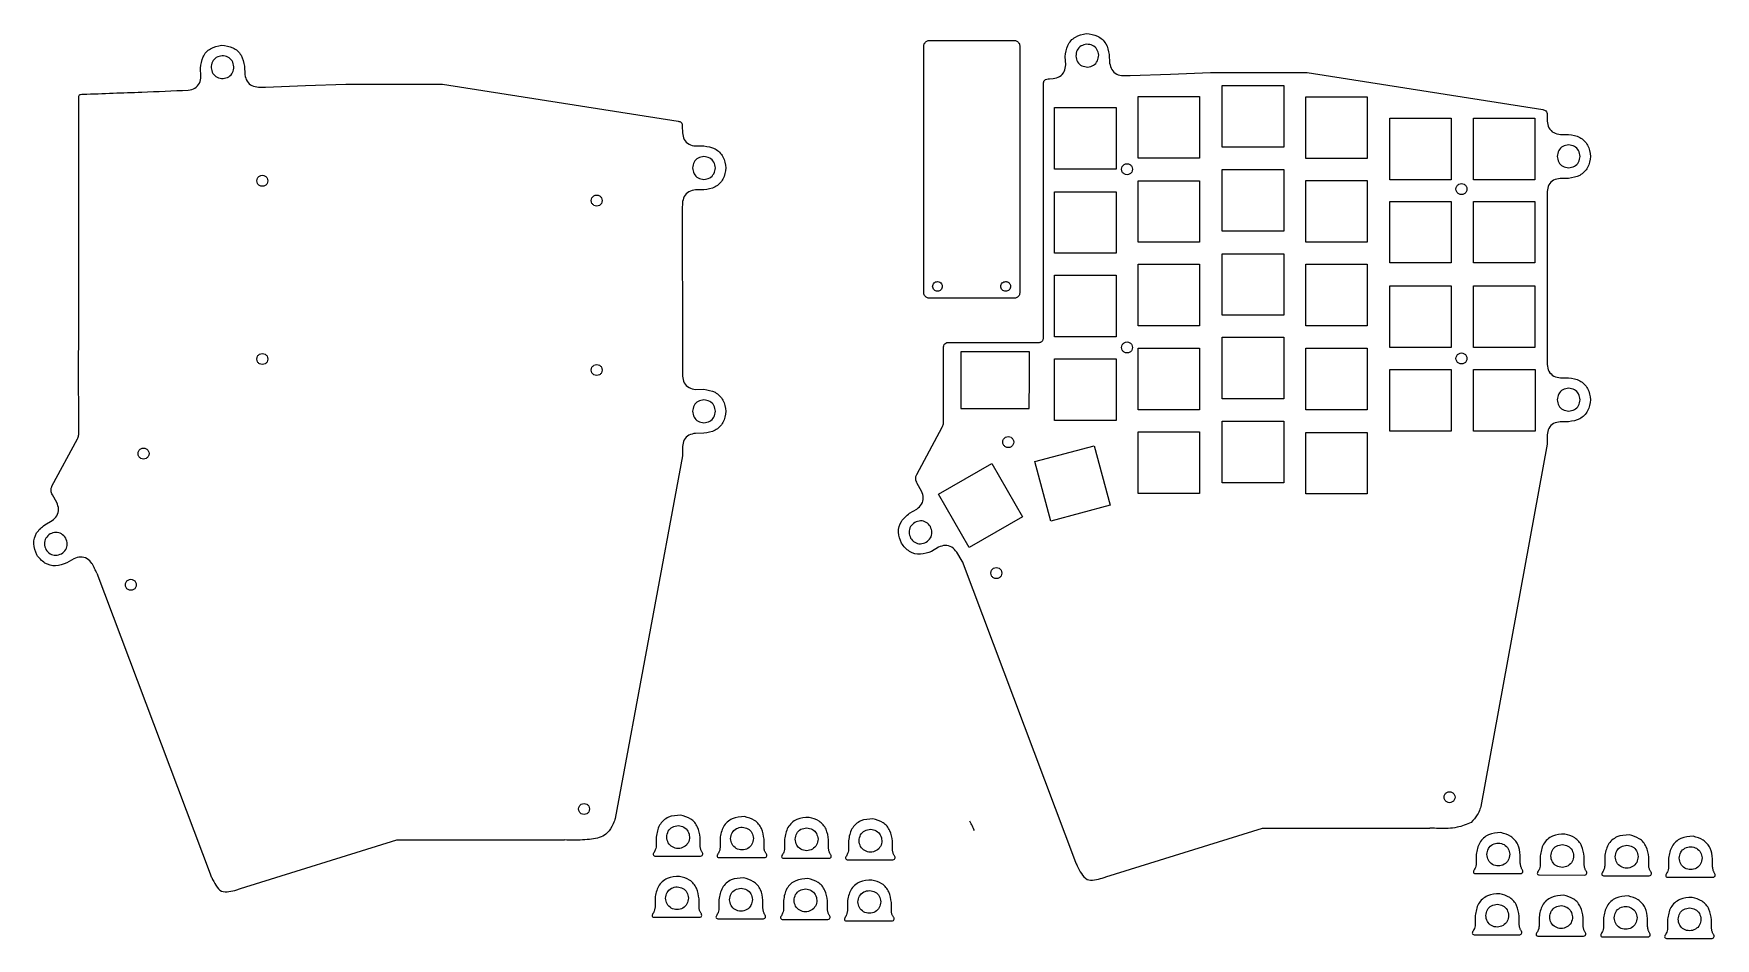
# Model space of a CAD drawing. Extents: x 87 to 1532, y -840 to -63.
import ezdxf

# ---------------------------------------------------------------- set-up
doc = ezdxf.new("R2010")
doc.units = 0
doc.layers.get('0').update_dxf_attribs({"linetype": 'CONTINUOUS'})

msp = doc.modelspace()

# ---------------------------------------------------------------- linework, layer by layer
at = {"color": 7}
for points in [[(856.735878, -68.507717), (929.110623, -68.507717)], [(851.68511, -285.019989), (851.68511, -73.558485)], [(934.161392, -73.558485), (934.161392, -285.019989)], [(973.554855, -89.450112), (973.215332, -82.420926)], [(1010.974018, -80.768217), (1011.335852, -88.002661)], [(230.791224, -99.385336), (230.45171, -92.35615)], [(268.210397, -90.703432), (268.572231, -97.937885)], [(1023.110928, -98.759338), (1028.912455, -98.813713), (1063.496494, -97.438511), (1098.080534, -96.06331), (1181.043829, -96.06331), (1383.34486, -127.983346)], [(280.347307, -108.694553), (286.148833, -108.748956), (320.732863, -107.373755), (355.316903, -105.998553), (438.280198, -105.998553), (640.581239, -137.91859)], [(954.457649, -324.181171), (954.454769, -105.893721)], [(959.744375, -101.564116), (962.694142, -101.323626)], [(644.238843, -142.219395), (644.380827, -147.839164)], [(1387.002465, -132.284151), (1387.144458, -137.903921)], [(1398.532942, -149.272216), (1405.570249, -149.239633)], [(655.769311, -159.207459), (662.806618, -159.174857)], [(1405.574367, -187.034483), (1398.331034, -187.0804)], [(662.810746, -196.969707), (655.567413, -197.015605)], [(1387.07097, -198.375062), (1387.026465, -203.072232), (1387.032465, -220.769248), (1387.038465, -238.466273), (1387.044465, -256.163288), (1387.050465, -273.860313), (1387.056465, -291.557329), (1387.062465, -309.254354), (1387.068465, -326.951369), (1387.074465, -344.648394), (1387.163284, -346.978279)], [(644.307349, -208.310257), (644.262853, -213.007437), (644.268853, -230.704443), (644.274853, -248.401478), (644.280853, -266.098493), (644.286853, -283.795518), (644.292853, -301.492534), (644.298853, -319.189559), (644.304853, -336.886574), (644.310853, -354.583599), (644.399653, -356.913474)], [(929.110623, -290.070757), (856.735878, -290.070757)], [(868.563471, -396.159653), (868.684431, -331.74262)], [(872.462516, -327.962135), (950.676685, -327.962135)], [(125.799974, -406.094878), (125.737814, -341.500368)], [(942.359015, -358.737764), (942.359015, -336.062538), (883.405352, -336.062538)], [(883.379688, -384.780367), (942.333354, -384.780367), (942.359015, -358.737764)], [(1398.551767, -358.346573), (1405.589075, -358.313991)], [(655.788136, -368.281778), (662.825444, -368.249177)], [(845.609845, -441.510105), (867.52667, -400.882859)], [(1405.593193, -396.10884), (1398.34986, -396.154757)], [(102.846348, -451.44532), (124.763173, -410.818083)], [(644.326136, -417.384567), (644.335141, -425.371623)], [(662.829562, -406.044036), (655.586219, -406.089934)], [(1387.098484, -415.435717), (1330.046483, -726.716304)], [(1387.089796, -407.44942), (1387.098465, -415.436475)], [(644.335102, -425.371604), (586.642348, -736.814872)], [(106.997038, -465.587586), (103.220749, -459.010052)], [(849.760544, -455.652419), (845.984245, -449.074876)], [(839.406375, -474.725337), (845.656386, -471.063893)], [(96.642879, -484.660513), (102.892889, -480.999069)], [(864.385556, -503.907642), (858.307434, -507.454558)], [(121.622059, -513.842886), (115.543927, -517.389792)], [(884.955154, -516.687561), (884.684885, -515.956789), (879.932457, -508.058687)], [(884.684923, -515.95603), (981.994436, -774.331206)], [(141.280837, -526.054608), (238.590331, -784.429803)], [(1008.133634, -786.944757), (1142.542812, -745.240965), (1142.542812, -745.240965), (1286.419137, -745.249413)], [(264.729529, -797.043306), (399.138716, -755.339543), (399.138716, -755.339543), (543.015002, -755.347972)], [(621.797579, -752.854839), (621.797579, -759.964223)], [(659.589289, -759.974687), (659.589289, -753.349624)], [(676.688263, -754.115321), (676.688263, -761.229889)], [(714.485196, -761.235073), (714.485196, -754.610105)], [(732.104998, -754.745465), (732.104998, -761.86013)], [(769.901921, -761.870498), (769.901921, -755.24025)], [(787.000885, -756.005947), (787.000885, -763.120515)], [(824.792595, -763.130883), (824.792595, -756.500731)], [(620.776752, -769.214218), (660.000746, -769.224682)], [(675.667436, -770.474699), (714.89143, -770.490251)], [(731.084152, -771.104844), (770.308165, -771.120492)], [(785.980058, -772.37051), (825.204061, -772.380974)], [(1326.279822, -767.822802), (1326.279822, -774.932186)], [(1364.071514, -774.94265), (1364.071514, -768.317587)], [(1381.170477, -769.083283), (1381.170477, -776.197852)], [(1418.967448, -776.203036), (1418.967448, -769.578068)], [(1436.587213, -769.713428), (1436.587213, -776.828092)], [(1474.384184, -776.83846), (1474.384184, -770.208213)], [(1491.483147, -770.97391), (1491.483147, -778.088478)], [(1529.274839, -778.098846), (1529.274839, -771.468694)], [(1325.259053, -784.182181), (1364.48297, -784.192645)], [(1380.149708, -785.442662), (1419.373721, -785.458214)], [(1435.566443, -786.072807), (1474.790456, -786.088455)], [(1490.462282, -787.338472), (1529.686295, -787.348936)], [(620.854868, -805.381011), (620.854868, -812.49558)], [(658.651791, -812.505948), (658.651791, -805.88098)], [(675.750764, -806.641397), (675.750764, -813.755965)], [(713.542474, -813.766429), (713.542474, -807.141365)], [(731.16749, -807.276822), (731.16749, -814.39139)], [(768.964413, -814.396574), (768.964413, -807.771606)], [(786.058183, -808.537207), (786.058183, -815.651775)], [(619.834031, -821.745574), (659.058034, -821.755942)], [(674.729928, -823.00596), (713.953941, -823.016424)], [(823.855106, -815.662239), (823.855106, -809.031992)], [(1325.337101, -820.348974), (1325.337101, -827.463542)], [(1363.134072, -827.47391), (1363.134072, -820.848943)], [(1380.233036, -821.60936), (1380.233036, -828.723928)], [(1418.024727, -828.734392), (1418.024727, -822.109328)], [(1435.649772, -822.244784), (1435.649772, -829.359352)], [(1473.446647, -829.364536), (1473.446647, -822.739569)], [(730.146663, -823.6362), (769.370666, -823.646568)], [(785.037356, -824.896586), (824.26136, -824.912234)], [(1324.316332, -836.713537), (1363.540249, -836.723905)], [(1490.540426, -823.50517), (1490.540426, -830.619738)], [(1528.337398, -830.630202), (1528.337398, -823.999954)], [(1379.212171, -837.973922), (1418.436184, -837.984386)], [(1434.628906, -838.604163), (1473.852919, -838.614531)], [(1489.519561, -839.864548), (1528.743574, -839.880197)]]:
    msp.add_lwpolyline(points, dxfattribs=at)
for points in [[(856.735878, -68.507717)], [(1001.912789, -81.164525)], [(259.149052, -91.100594)], [(1160.816865, -160.315137), (1107.901604, -160.315137), (1107.901604, -107.399876), (1160.816865, -107.399876)], [(1016.8167, -179.217559), (963.901439, -179.217559), (963.901439, -126.302298), (1016.8167, -126.302298)], [(1088.634382, -169.761548), (1035.719122, -169.761548), (1035.719122, -116.855887), (1088.634382, -116.855887)], [(1179.719287, -169.915148), (1179.719287, -116.999887), (1232.634547, -116.999887), (1232.634547, -169.915148)], [(1251.901769, -188.279969), (1251.901769, -135.374308), (1304.81703, -135.374308), (1304.81703, -188.279969)], [(1323.719451, -135.374308), (1376.634712, -135.374308), (1376.634712, -188.279969), (1323.719451, -188.279969)], [(1030.990857, -179.218577)], [(1107.901604, -232.46882), (1107.901604, -179.553559), (1160.816865, -179.553559), (1160.816865, -232.46882)], [(1405.573081, -177.963442)], [(288.226967, -189.154536)], [(662.809344, -187.899521)], [(1016.8167, -251.400041), (963.901439, -251.400041), (963.901439, -198.484781), (1016.8167, -198.484781)], [(1088.634382, -189.03837), (1088.634382, -241.95363), (1035.719122, -241.95363), (1035.719122, -189.03837)], [(1232.634547, -188.81757), (1232.634547, -241.72323), (1179.719287, -241.72323), (1179.719287, -188.81757)], [(1318.234706, -196.226916)], [(575.470816, -206.162879)], [(1304.81703, -206.80799), (1304.81703, -259.713651), (1251.901769, -259.713651), (1251.901769, -206.80799)], [(1376.634712, -206.80799), (1376.634712, -259.713651), (1323.719451, -259.713651), (1323.719451, -206.80799)], [(1107.901604, -251.745642), (1160.816865, -251.745642), (1160.816865, -304.660902), (1107.901604, -304.660902)], [(1016.8167, -323.217723), (963.901439, -323.217723), (963.901439, -270.302463), (1016.8167, -270.302463)], [(1088.634382, -313.761713), (1035.719122, -313.761713), (1035.719122, -260.856052), (1088.634382, -260.856052)], [(1232.634547, -313.761713), (1179.719287, -313.761713), (1179.719287, -260.856052), (1232.634547, -260.856052)], [(863.442873, -275.667286)], [(922.025623, -275.667286)], [(1251.901769, -332.280134), (1251.901769, -279.374473), (1304.81703, -279.374473), (1304.81703, -332.280134)], [(1323.719451, -332.280134), (1323.719451, -279.374473), (1376.634712, -279.374473), (1376.634712, -332.280134)], [(1107.901604, -376.468984), (1107.901604, -323.553724), (1160.816865, -323.553724), (1160.816865, -376.468984)], [(288.226967, -342.225755)], [(1016.8167, -395.025806), (963.901439, -395.025806), (963.901439, -342.110545), (1016.8167, -342.110545)], [(1030.990857, -332.289791)], [(1035.719122, -385.953795), (1035.719122, -333.038535), (1088.634382, -333.038535), (1088.634382, -385.953795)], [(1179.719287, -385.953795), (1179.719287, -333.038535), (1232.634547, -333.038535), (1232.634547, -385.953795)], [(1318.234706, -341.738122)], [(575.470816, -351.674086)], [(1251.901769, -351.182555), (1304.81703, -351.182555), (1304.81703, -404.097816), (1251.901769, -404.097816)], [(1376.817112, -404.097816), (1323.901852, -404.097816), (1323.901852, -351.182555), (1376.817112, -351.182555)], [(1405.591907, -387.0378)], [(662.82816, -396.973888)], [(1160.816865, -448.661067), (1107.901604, -448.661067), (1107.901604, -395.745806), (1160.816865, -395.745806)], [(928.943036, -413.550064)], [(1011.805494, -467.784289), (960.695036, -481.473905), (946.99582, -430.363446), (998.106279, -416.67383)], [(1035.719122, -404.856217), (1088.634382, -404.856217), (1088.634382, -457.761877), (1035.719122, -457.761877)], [(1179.719287, -458.145878), (1179.719287, -405.230617), (1232.634547, -405.230617), (1232.634547, -458.145878)], [(186.179145, -423.486027)], [(890.758961, -504.110731), (864.31093, -458.289878), (910.131783, -431.832248), (936.589408, -477.6531)], [(843.943072, -482.578635)], [(101.179335, -492.514656)], [(918.689948, -526.06224)], [(175.286121, -536.161452)], [(1308.008755, -718.642429)], [(564.604928, -728.74164)], [(630.865298, -752.854839)], [(685.761195, -754.115321)], [(741.17793, -754.745465)], [(796.068614, -756.005947)], [(1335.347513, -767.822802)], [(1390.243448, -769.083283)], [(1445.660183, -769.713428)], [(1500.550838, -770.97391)], [(629.9278, -805.381011)], [(684.818493, -806.641397)], [(740.235219, -807.276822)], [(795.131115, -808.537207)], [(1334.410072, -820.348974)], [(1389.300726, -821.60936)], [(1444.717462, -822.244784)], [(1499.613397, -823.50517)]]:
    msp.add_lwpolyline(points, close=True, dxfattribs=at)
for points, knots in [([(851.68511, -73.558485), (851.71878, -73.116476), (851.78584, -72.236115), (852.315793, -71.00453), (853.122064, -69.944671), (854.181924, -69.1384), (855.413509, -68.608447), (856.293869, -68.541386), (856.735878, -68.507717)], [0, 0, 0, 0, 1.322164, 2.633387, 3.955551, 5.277716, 6.588939, 7.911103, 7.911103, 7.911103, 7.911103]), ([(929.110623, -68.507717), (929.552632, -68.541386), (930.432993, -68.608447), (931.664578, -69.1384), (932.724438, -69.944671), (933.530708, -71.00453), (934.060661, -72.236115), (934.127722, -73.116476), (934.161392, -73.558485)], [0, 0, 0, 0, 1.322164, 2.633387, 3.955551, 5.277716, 6.588939, 7.911103, 7.911103, 7.911103, 7.911103]), ([(973.215332, -82.420926), (973.590214, -79.090243), (974.3289, -72.527299), (981.511325, -64.689039), (987.984555, -63.382018), (991.26942, -62.718766)], [0, 0, 0, 0, 9.880323, 19.46868, 29.347239, 29.347239, 29.347239, 29.347239]), ([(991.666783, -71.779276), (989.957736, -72.123983), (986.590843, -72.80307), (982.855216, -76.87888), (982.471639, -80.29119), (982.276984, -82.022852)], [0, 0, 0, 0, 5.139346, 10.124722, 15.261423, 15.261423, 15.261423, 15.261423]), ([(991.26942, -62.718766), (994.599879, -63.093101), (1001.162062, -63.830672), (1009.001167, -71.010761), (1010.309843, -77.483297), (1010.974018, -80.768217)], [0, 0, 0, 0, 9.879496, 19.466105, 29.345354, 29.345354, 29.345354, 29.345354]), ([(1001.912789, -81.164525), (1001.567294, -79.456564), (1000.886511, -76.091097), (996.810597, -72.357578), (993.398445, -71.973961), (991.666783, -71.779276)], [0, 0, 0, 0, 5.136776, 10.121804, 15.258625, 15.258625, 15.258625, 15.258625]), ([(230.45171, -92.35615), (230.82659, -89.025468), (231.565272, -82.462524), (238.747699, -74.624264), (245.220931, -73.317245), (248.505798, -72.653993)], [0, 0, 0, 0, 9.88032, 19.468676, 29.347241, 29.347241, 29.347241, 29.347241]), ([(248.903037, -81.715357), (247.19399, -82.060064), (243.827097, -82.739151), (240.09147, -86.81496), (239.707893, -90.227269), (239.513237, -91.958931)], [0, 0, 0, 0, 5.139345, 10.12472, 15.261421, 15.261421, 15.261421, 15.261421]), ([(248.505798, -72.653993), (251.836257, -73.028328), (258.39844, -73.765899), (266.237543, -80.945982), (267.546221, -87.418514), (268.210397, -90.703432)], [0, 0, 0, 0, 9.879496, 19.466103, 29.345343, 29.345343, 29.345343, 29.345343]), ([(259.149052, -91.100594), (258.803554, -89.392635), (258.122765, -86.027172), (254.04685, -82.293659), (250.634698, -81.910042), (248.903037, -81.715357)], [0, 0, 0, 0, 5.13677, 10.121798, 15.258619, 15.258619, 15.258619, 15.258619]), ([(982.276984, -82.022852), (982.621675, -83.731898), (983.30073, -87.09879), (987.37657, -90.834399), (990.78889, -91.217995), (992.52057, -91.412661)], [0, 0, 0, 0, 5.139324, 10.124685, 15.261449, 15.261449, 15.261449, 15.261449]), ([(992.52057, -91.412661), (994.229703, -91.067921), (997.597152, -90.388692), (1001.33311, -86.311005), (1001.717619, -82.897272), (1001.912789, -81.164525)], [0, 0, 0, 0, 5.139488, 10.126166, 15.266395, 15.266395, 15.266395, 15.266395]), ([(219.930511, -111.25885), (221.912447, -110.86369), (225.81677, -110.085244), (230.143676, -105.352139), (230.573186, -101.394443), (230.791224, -99.385336)], [0, 0, 0, 0, 5.955832, 11.732713, 17.689012, 17.689012, 17.689012, 17.689012]), ([(239.513237, -91.958931), (239.857929, -93.667975), (240.536985, -97.034866), (244.612823, -100.770476), (248.025143, -101.154073), (249.756824, -101.34874)], [0, 0, 0, 0, 5.13932, 10.124683, 15.261446, 15.261446, 15.261446, 15.261446]), ([(249.756824, -101.34874), (251.465957, -101.004), (254.833407, -100.32477), (258.569366, -96.247079), (258.95388, -92.833343), (259.149052, -91.100594)], [0, 0, 0, 0, 5.139489, 10.12617, 15.266407, 15.266407, 15.266407, 15.266407]), ([(268.572231, -97.937885), (268.979794, -99.892779), (269.782973, -103.745267), (274.456018, -108.013285), (278.364427, -108.465253), (280.347307, -108.694553)], [0, 0, 0, 0, 5.888286, 11.603978, 17.4899, 17.4899, 17.4899, 17.4899]), ([(962.694142, -101.323626), (964.676076, -100.928468), (968.580398, -100.150023), (972.907299, -95.416916), (973.336814, -91.45922), (973.554855, -89.450112)], [0, 0, 0, 0, 5.955825, 11.732707, 17.68901, 17.68901, 17.68901, 17.68901]), ([(1011.335852, -88.002661), (1011.743416, -89.957555), (1012.546597, -93.810044), (1017.219642, -98.078061), (1021.128051, -98.530035), (1023.110928, -98.759338)], [0, 0, 0, 0, 5.888287, 11.603982, 17.489902, 17.489902, 17.489902, 17.489902]), ([(125.814557, -119.175893), (125.811007, -118.950667), (125.801825, -118.368056), (125.821529, -117.422275), (125.953154, -116.38134), (126.303698, -115.276104), (127.72928, -114.749853), (128.768886, -114.794857), (129.44578, -114.82416)], [0, 0, 0, 0, 0.676311, 1.749475, 2.820792, 3.875135, 4.970819, 7.015588, 7.015588, 7.015588, 7.015588]), ([(129.44578, -114.82416), (138.10614, -114.477117), (154.955626, -113.801915), (185.123258, -112.770609), (206.620897, -111.836917), (219.930511, -111.25885)], [0, 0, 0, 0, 26.001891, 50.588949, 90.555152, 90.555152, 90.555152, 90.555152]), ([(954.454769, -105.893721), (954.547203, -104.746352), (954.708216, -102.7477), (957.407686, -101.600245), (958.963258, -101.576193), (959.744375, -101.564116)], [0, 0, 0, 0, 3.163328, 5.510338, 7.877537, 7.877537, 7.877537, 7.877537]), ([(125.737814, -341.500368), (125.802054, -317.508313), (125.933511, -268.412272), (125.771594, -194.304066), (125.800253, -144.18796), (125.814557, -119.175893)], [0, 0, 0, 0, 71.976318, 147.288433, 222.324634, 222.324634, 222.324634, 222.324634]), ([(1383.34486, -127.983346), (1384.307428, -128.205685), (1385.883636, -128.569767), (1387.031853, -130.545233), (1387.012044, -131.717362), (1387.002465, -132.284151)], [0, 0, 0, 0, 2.824671, 4.625411, 6.311475, 6.311475, 6.311475, 6.311475]), ([(640.581239, -137.91859), (641.543804, -138.140929), (643.12001, -138.505012), (644.268223, -140.480477), (644.248419, -141.652605), (644.238843, -142.219395)], [0, 0, 0, 0, 2.824665, 4.625405, 6.311469, 6.311469, 6.311469, 6.311469]), ([(1387.144458, -137.903921), (1387.452791, -139.901208), (1388.060191, -143.835773), (1392.600058, -148.365021), (1396.535256, -148.96675), (1398.532942, -149.272216)], [0, 0, 0, 0, 5.955833, 11.732723, 17.689024, 17.689024, 17.689024, 17.689024]), ([(644.380827, -147.839164), (644.689154, -149.836452), (645.296544, -153.771021), (649.836423, -158.300264), (653.771624, -158.901993), (655.769311, -159.207459)], [0, 0, 0, 0, 5.95583, 11.732724, 17.689031, 17.689031, 17.689031, 17.689031]), ([(1405.572063, -158.308898), (1403.849611, -158.57871), (1400.456305, -159.110251), (1396.54647, -163.019267), (1396.014402, -166.411606), (1395.744388, -168.133146)], [0, 0, 0, 0, 5.139315, 10.124675, 15.261435, 15.261435, 15.261435, 15.261435]), ([(1405.570249, -149.239633), (1408.881408, -149.759441), (1415.405883, -150.783698), (1422.923386, -158.301184), (1423.946805, -164.825262), (1424.466143, -168.13593)], [0, 0, 0, 0, 9.880318, 19.468674, 29.347229, 29.347229, 29.347229, 29.347229]), ([(1415.396321, -168.136573), (1415.12649, -166.414117), (1414.594912, -163.020808), (1410.685925, -159.110949), (1407.29359, -158.5789), (1405.572063, -158.308898)], [0, 0, 0, 0, 5.139344, 10.124719, 15.261429, 15.261429, 15.261429, 15.261429]), ([(662.808317, -168.244976), (661.085858, -168.514714), (657.692503, -169.046116), (653.782733, -172.955292), (653.250659, -176.347665), (652.980642, -178.069224)], [0, 0, 0, 0, 5.139268, 10.124689, 15.261531, 15.261531, 15.261531, 15.261531]), ([(662.806618, -159.174857), (666.117772, -159.69474), (672.642199, -160.719137), (680.159767, -168.236465), (681.183185, -174.760508), (681.702521, -178.071154)], [0, 0, 0, 0, 9.88037, 19.468666, 29.347137, 29.347137, 29.347137, 29.347137]), ([(672.632584, -178.072652), (672.36284, -176.350187), (671.831426, -172.956818), (667.922249, -169.04703), (664.52987, -168.51498), (662.808317, -168.244976)], [0, 0, 0, 0, 5.139291, 10.124742, 15.261553, 15.261553, 15.261553, 15.261553]), ([(1395.744388, -168.133146), (1396.014244, -169.855692), (1396.545933, -173.249567), (1400.456781, -177.159839), (1403.850495, -177.69288), (1405.573081, -177.963442)], [0, 0, 0, 0, 5.139492, 10.12617, 15.2664, 15.2664, 15.2664, 15.2664]), ([(1405.573081, -177.963442), (1407.294485, -177.69278), (1410.686444, -177.15945), (1414.594196, -173.250268), (1415.126286, -169.858095), (1415.396321, -168.136573)], [0, 0, 0, 0, 5.136767, 10.1218, 15.258623, 15.258623, 15.258623, 15.258623]), ([(1424.466143, -168.13593), (1423.946891, -171.446893), (1422.923782, -177.97066), (1415.408592, -185.489116), (1408.885132, -186.514223), (1405.574367, -187.034483)], [0, 0, 0, 0, 9.879502, 19.466112, 29.345363, 29.345363, 29.345363, 29.345363]), ([(288.226967, -189.154536), (288.097017, -188.323035), (287.8409, -186.684227), (285.962637, -184.880353), (283.512768, -184.210352), (281.037177, -184.880272), (279.235371, -186.684427), (278.565462, -189.15454), (279.235364, -191.624654), (281.03718, -193.428803), (283.512768, -194.098703), (285.962634, -193.428722), (287.840907, -191.624854), (288.097019, -189.986042), (288.226967, -189.154536)], [0, 0, 0, 0, 2.466433, 4.861102, 7.327543, 9.793652, 12.18787, 14.654213, 17.12057, 19.514779, 21.980885, 24.447323, 26.841983, 29.30843, 29.30843, 29.30843, 29.30843]), ([(652.980642, -178.069224), (653.250426, -179.791778), (653.781978, -183.185703), (657.692986, -187.095916), (661.086736, -187.628958), (662.809344, -187.899521)], [0, 0, 0, 0, 5.139448, 10.126189, 15.266505, 15.266505, 15.266505, 15.266505]), ([(662.809344, -187.899521), (664.530746, -187.628858), (667.922703, -187.095527), (671.830452, -183.186345), (672.362547, -179.794173), (672.632584, -178.072652)], [0, 0, 0, 0, 5.136761, 10.121794, 15.258618, 15.258618, 15.258618, 15.258618]), ([(681.702521, -178.071154), (681.183189, -181.38211), (680.159926, -187.905825), (672.644907, -195.424346), (666.121486, -196.44945), (662.810746, -196.969707)], [0, 0, 0, 0, 9.879554, 19.4661, 29.345255, 29.345255, 29.345255, 29.345255]), ([(1030.990857, -179.218577), (1030.860908, -178.387076), (1030.60479, -176.748268), (1028.726527, -174.944395), (1026.276659, -174.274393), (1023.801067, -174.944314), (1021.999262, -176.748468), (1021.329352, -179.218581), (1021.999255, -181.688696), (1023.80107, -183.492845), (1026.276659, -184.162745), (1028.726524, -183.492764), (1030.604797, -181.688896), (1030.86091, -180.050084), (1030.990857, -179.218577)], [0, 0, 0, 0, 2.466433, 4.861102, 7.327543, 9.793652, 12.18787, 14.654213, 17.12057, 19.514779, 21.980885, 24.447323, 26.841983, 29.30843, 29.30843, 29.30843, 29.30843]), ([(1398.331034, -187.0804), (1396.360221, -187.402304), (1392.476362, -188.036678), (1388.008571, -192.519105), (1387.386546, -196.404077), (1387.07097, -198.375062)], [0, 0, 0, 0, 5.888292, 11.60399, 17.4899, 17.4899, 17.4899, 17.4899]), ([(575.470816, -206.162879), (575.340865, -205.331378), (575.084746, -203.692568), (573.206479, -201.888696), (570.756608, -201.218693), (568.281015, -201.888614), (566.479211, -203.69277), (565.809301, -206.162883), (566.479204, -208.632998), (568.281019, -210.437147), (570.756608, -211.107047), (573.206475, -210.437065), (575.084753, -208.633199), (575.340867, -206.994386), (575.470816, -206.162879)], [0, 0, 0, 0, 2.466434, 4.861107, 7.32755, 9.793659, 12.187878, 14.654222, 17.120579, 19.514788, 21.980894, 24.447334, 26.841997, 29.308445, 29.308445, 29.308445, 29.308445]), ([(655.567413, -197.015605), (653.5966, -197.337516), (649.712747, -197.971901), (645.244944, -202.454307), (644.622922, -206.339275), (644.307349, -208.310257)], [0, 0, 0, 0, 5.888298, 11.603988, 17.489886, 17.489886, 17.489886, 17.489886]), ([(1318.234706, -196.226916), (1318.104756, -195.395415), (1317.848637, -193.756606), (1315.970368, -191.952736), (1313.520499, -191.282735), (1311.044906, -191.952654), (1309.243101, -193.756808), (1308.573191, -196.22692), (1309.243094, -198.697034), (1311.04491, -200.501183), (1313.520499, -201.171083), (1315.970365, -200.501102), (1317.848643, -198.697236), (1318.104758, -197.058423), (1318.234706, -196.226916)], [0, 0, 0, 0, 2.466433, 4.861104, 7.327547, 9.793656, 12.187873, 14.654216, 17.120573, 19.514782, 21.980888, 24.447328, 26.841991, 29.308439, 29.308439, 29.308439, 29.308439]), ([(856.735878, -290.070757), (856.293869, -290.037088), (855.413509, -289.970027), (854.181924, -289.440074), (853.122064, -288.633803), (852.315793, -287.573944), (851.78584, -286.342359), (851.71878, -285.461998), (851.68511, -285.019989)], [0, 0, 0, 0, 1.322164, 2.633387, 3.955551, 5.277716, 6.588939, 7.911103, 7.911103, 7.911103, 7.911103]), ([(863.442873, -275.667286), (862.895399, -275.73046), (861.8102, -275.855682), (860.427276, -276.816279), (859.500646, -278.18974), (859.177683, -279.825817), (859.502162, -281.456384), (860.425624, -282.842062), (861.811109, -283.765472), (863.442387, -284.089963), (865.075773, -283.767006), (866.459257, -282.840338), (867.382875, -281.457558), (867.74773, -279.642482), (867.210044, -277.661079), (865.619713, -276.006901), (864.175732, -275.781622), (863.442873, -275.667286)], [0, 0, 0, 0, 1.631885, 3.234711, 4.866596, 6.498482, 8.101308, 9.733193, 11.365078, 12.967904, 14.599789, 16.231675, 17.834501, 19.466386, 21.640165, 23.74947, 25.923249, 25.923249, 25.923249, 25.923249]), ([(922.025623, -275.667286), (921.478149, -275.73046), (920.39295, -275.855682), (919.010026, -276.816279), (918.083396, -278.18974), (917.760432, -279.825817), (918.084912, -281.456384), (919.008373, -282.842061), (920.393861, -283.765474), (922.025127, -284.089955), (923.658559, -283.767036), (925.041872, -282.840226), (925.966121, -281.457969), (926.255632, -280.00541), (926.087335, -278.736513), (925.667433, -277.722448), (924.999363, -276.850117), (924.128129, -276.186422), (923.114055, -275.750203), (922.389437, -275.695002), (922.025623, -275.667286)], [0, 0, 0, 0, 1.631885, 3.234711, 4.866596, 6.498482, 8.101308, 9.733193, 11.365078, 12.967904, 14.599789, 16.231675, 17.834501, 19.466386, 20.554711, 21.63403, 22.722355, 23.81068, 24.889999, 25.978324, 25.978324, 25.978324, 25.978324]), ([(934.161392, -285.019989), (934.127722, -285.461998), (934.060661, -286.342359), (933.530708, -287.573944), (932.724438, -288.633803), (931.664578, -289.440074), (930.432993, -289.970027), (929.552632, -290.037088), (929.110623, -290.070757)], [0, 0, 0, 0, 1.322164, 2.633387, 3.955551, 5.277716, 6.588939, 7.911103, 7.911103, 7.911103, 7.911103]), ([(868.684431, -331.74262), (868.788394, -331.080356), (868.99323, -329.775507), (870.496124, -328.271878), (871.800584, -328.066402), (872.462516, -327.962135)], [0, 0, 0, 0, 1.976175, 3.893632, 5.868993, 5.868993, 5.868993, 5.868993]), ([(950.676685, -327.962135), (951.008455, -327.937262), (951.668594, -327.88777), (952.591806, -327.491397), (953.385222, -326.887838), (953.988642, -326.094626), (954.384726, -325.172008), (954.433265, -324.512488), (954.457649, -324.181171)], [0, 0, 0, 0, 0.992305, 1.97444, 2.963928, 3.953318, 4.934805, 5.925604, 5.925604, 5.925604, 5.925604]), ([(1030.990857, -332.289791), (1030.860907, -331.45829), (1030.604788, -329.819481), (1028.72652, -328.01561), (1026.27665, -327.345607), (1023.801057, -328.015528), (1021.999252, -329.819683), (1021.329343, -332.289795), (1021.999245, -334.75991), (1023.801061, -336.564059), (1026.27665, -337.233959), (1028.726516, -336.563977), (1030.604794, -334.760111), (1030.860909, -333.121298), (1030.990857, -332.289791)], [0, 0, 0, 0, 2.466434, 4.861106, 7.327549, 9.793658, 12.187876, 14.654219, 17.120577, 19.514785, 21.980892, 24.447332, 26.841995, 29.308443, 29.308443, 29.308443, 29.308443]), ([(288.226967, -342.225755), (288.097017, -341.394254), (287.840897, -339.755444), (285.96263, -337.951573), (283.51276, -337.281571), (281.037167, -337.951491), (279.235362, -339.755646), (278.565452, -342.225759), (279.235355, -344.695873), (281.03717, -346.500022), (283.51276, -347.169923), (285.962626, -346.499941), (287.840904, -344.696075), (288.097019, -343.057262), (288.226967, -342.225755)], [0, 0, 0, 0, 2.466434, 4.861106, 7.327549, 9.793658, 12.187876, 14.654219, 17.120577, 19.514785, 21.980892, 24.447332, 26.841995, 29.308443, 29.308443, 29.308443, 29.308443]), ([(883.405352, -336.062538), (883.416709, -340.341139), (883.449001, -352.507032), (883.531209, -368.746704), (883.418182, -380.707066), (883.379688, -384.780367)], [0, 0, 0, 0, 12.83589, 36.497931, 48.718278, 48.718278, 48.718278, 48.718278]), ([(1318.234706, -341.738122), (1318.104756, -340.906621), (1317.848636, -339.267812), (1315.970369, -337.46394), (1313.520499, -336.793938), (1311.044906, -337.463859), (1309.243101, -339.268013), (1308.573191, -341.738126), (1309.243094, -344.208241), (1311.04491, -346.01239), (1313.520499, -346.68229), (1315.970365, -346.012308), (1317.848643, -344.208442), (1318.104758, -342.569629), (1318.234706, -341.738122)], [0, 0, 0, 0, 2.466434, 4.861106, 7.327549, 9.793658, 12.187876, 14.654219, 17.120577, 19.514785, 21.980892, 24.447332, 26.841995, 29.308443, 29.308443, 29.308443, 29.308443]), ([(575.470816, -351.674086), (575.340865, -350.842585), (575.084746, -349.203775), (573.206479, -347.399904), (570.756608, -346.729902), (568.281016, -347.399822), (566.47921, -349.203977), (565.809301, -351.674089), (566.479204, -354.144204), (568.281019, -355.948353), (570.756608, -356.618253), (573.206475, -355.948271), (575.084753, -354.144406), (575.340867, -352.505592), (575.470816, -351.674086)], [0, 0, 0, 0, 2.466434, 4.861106, 7.327549, 9.793658, 12.187876, 14.654219, 17.120577, 19.514785, 21.980892, 24.447332, 26.841995, 29.308443, 29.308443, 29.308443, 29.308443]), ([(644.399653, -356.913474), (644.707979, -358.910764), (645.315369, -362.845336), (649.855248, -367.374583), (653.790449, -367.976313), (655.788136, -368.281778)], [0, 0, 0, 0, 5.955836, 11.732732, 17.689039, 17.689039, 17.689039, 17.689039]), ([(1387.163284, -346.978279), (1387.471616, -348.975566), (1388.079017, -352.910131), (1392.618884, -357.439378), (1396.554082, -358.041108), (1398.551767, -358.346573)], [0, 0, 0, 0, 5.955833, 11.732723, 17.689024, 17.689024, 17.689024, 17.689024]), ([(1405.589075, -358.313991), (1408.900234, -358.833799), (1415.424708, -359.858056), (1422.942212, -367.375542), (1423.965631, -373.89962), (1424.484968, -377.210288)], [0, 0, 0, 0, 9.880318, 19.468674, 29.347229, 29.347229, 29.347229, 29.347229]), ([(662.825444, -368.249177), (666.136594, -368.769061), (672.661018, -369.793462), (680.17858, -377.310792), (681.202, -383.834837), (681.721337, -387.145483)], [0, 0, 0, 0, 9.88036, 19.468659, 29.347133, 29.347133, 29.347133, 29.347133]), ([(1405.590889, -367.383256), (1403.868437, -367.653067), (1400.475131, -368.184609), (1396.565296, -372.093624), (1396.033227, -375.485964), (1395.763214, -377.207504)], [0, 0, 0, 0, 5.139315, 10.124675, 15.261435, 15.261435, 15.261435, 15.261435]), ([(1415.415147, -377.210931), (1415.145316, -375.488475), (1414.613738, -372.095166), (1410.704751, -368.185307), (1407.312416, -367.653258), (1405.590889, -367.383256)], [0, 0, 0, 0, 5.139344, 10.124719, 15.261429, 15.261429, 15.261429, 15.261429]), ([(662.827143, -377.319334), (661.104683, -377.58907), (657.711326, -378.120466), (653.801552, -382.029644), (653.269482, -385.42202), (652.999468, -387.143582)], [0, 0, 0, 0, 5.139269, 10.124691, 15.261538, 15.261538, 15.261538, 15.261538]), ([(652.999468, -387.143582), (653.269251, -388.866136), (653.800802, -392.26006), (657.711804, -396.170276), (661.105553, -396.703323), (662.82816, -396.973888)], [0, 0, 0, 0, 5.139448, 10.126187, 15.266502, 15.266502, 15.266502, 15.266502]), ([(672.6514, -387.147009), (672.381659, -385.424545), (671.85025, -382.031176), (667.941074, -378.121388), (664.548696, -377.589337), (662.827143, -377.319334)], [0, 0, 0, 0, 5.13929, 10.124738, 15.26155, 15.26155, 15.26155, 15.26155]), ([(662.82816, -396.973888), (664.549566, -396.703223), (667.941526, -396.16989), (671.849278, -392.260704), (672.381366, -388.868531), (672.6514, -387.147009)], [0, 0, 0, 0, 5.136773, 10.121806, 15.258629, 15.258629, 15.258629, 15.258629]), ([(681.721337, -387.145483), (681.202005, -390.456436), (680.178743, -396.980149), (672.663725, -404.498669), (666.140304, -405.523777), (662.829562, -406.044036)], [0, 0, 0, 0, 9.879547, 19.466092, 29.345252, 29.345252, 29.345252, 29.345252]), ([(1395.763214, -377.207504), (1396.03307, -378.93005), (1396.564758, -382.323925), (1400.475607, -386.234197), (1403.869321, -386.767238), (1405.591907, -387.0378)], [0, 0, 0, 0, 5.139492, 10.12617, 15.2664, 15.2664, 15.2664, 15.2664]), ([(1405.591907, -387.0378), (1407.31331, -386.767137), (1410.705269, -386.233808), (1414.613022, -382.324625), (1415.145112, -378.932452), (1415.415147, -377.210931)], [0, 0, 0, 0, 5.136767, 10.1218, 15.258623, 15.258623, 15.258623, 15.258623]), ([(1424.484968, -377.210288), (1423.965717, -380.52125), (1422.942608, -387.045018), (1415.427417, -394.563474), (1408.903958, -395.588581), (1405.593193, -396.10884)], [0, 0, 0, 0, 9.879502, 19.466112, 29.345363, 29.345363, 29.345363, 29.345363]), ([(867.52667, -400.882859), (867.738713, -400.412225), (868.177081, -399.439254), (868.528193, -397.834711), (868.55163, -396.72187), (868.563471, -396.159653)], [0, 0, 0, 0, 1.546001, 3.196143, 4.881024, 4.881024, 4.881024, 4.881024]), ([(1398.34986, -396.154757), (1396.379047, -396.476662), (1392.495188, -397.111035), (1388.027397, -401.593463), (1387.405372, -405.478435), (1387.089796, -407.44942)], [0, 0, 0, 0, 5.888292, 11.60399, 17.4899, 17.4899, 17.4899, 17.4899]), ([(124.763173, -410.818083), (124.975216, -410.347449), (125.413585, -409.374478), (125.764697, -407.769935), (125.788134, -406.657094), (125.799974, -406.094878)], [0, 0, 0, 0, 1.546001, 3.196143, 4.881024, 4.881024, 4.881024, 4.881024]), ([(186.179145, -423.486027), (186.049195, -422.654526), (185.793075, -421.015716), (183.914808, -419.211845), (181.464938, -418.541843), (178.989345, -419.211763), (177.18754, -421.015918), (176.51763, -423.486031), (177.187533, -425.956146), (178.989348, -427.760295), (181.464938, -428.430195), (183.914804, -427.760213), (185.793082, -425.956347), (186.049196, -424.317534), (186.179145, -423.486027)], [0, 0, 0, 0, 2.466434, 4.861106, 7.327549, 9.793658, 12.187876, 14.654219, 17.120577, 19.514785, 21.980892, 24.447332, 26.841995, 29.308443, 29.308443, 29.308443, 29.308443]), ([(655.586219, -406.089934), (653.615408, -406.411845), (649.731555, -407.046232), (645.263763, -411.528646), (644.64174, -415.413613), (644.326165, -417.384596)], [0, 0, 0, 0, 5.888294, 11.603982, 17.489884, 17.489884, 17.489884, 17.489884]), ([(928.943036, -413.550064), (928.813086, -412.718563), (928.556966, -411.079753), (926.678699, -409.275882), (924.228829, -408.60588), (921.753236, -409.2758), (919.951431, -411.079955), (919.281521, -413.550068), (919.951424, -416.020182), (921.75324, -417.824331), (924.228829, -418.494231), (926.678695, -417.82425), (928.556973, -416.020384), (928.813088, -414.38157), (928.943036, -413.550064)], [0, 0, 0, 0, 2.466434, 4.861106, 7.327549, 9.793658, 12.187876, 14.654219, 17.120577, 19.514785, 21.980892, 24.447332, 26.841995, 29.308443, 29.308443, 29.308443, 29.308443]), ([(845.984245, -449.074876), (845.441276, -447.839673), (844.521483, -445.747231), (844.898738, -443.031515), (845.448645, -441.854992), (845.609845, -441.510105)], [0, 0, 0, 0, 3.969817, 6.724899, 7.867454, 7.867454, 7.867454, 7.867454]), ([(103.220749, -459.010052), (102.67778, -457.774848), (101.757986, -455.682404), (102.135242, -452.966685), (102.685148, -451.790159), (102.846348, -451.445272)], [0, 0, 0, 0, 3.969819, 6.724906, 7.867464, 7.867464, 7.867464, 7.867464]), ([(845.656386, -471.063893), (847.202202, -469.799716), (850.248526, -467.308415), (851.876523, -461.192634), (850.472737, -457.517136), (849.760544, -455.652419)], [0, 0, 0, 0, 5.888265, 11.603943, 17.489868, 17.489868, 17.489868, 17.489868]), ([(102.892889, -480.999069), (104.438703, -479.734891), (107.485026, -477.243586), (109.113023, -471.127803), (107.709233, -467.452303), (106.997038, -465.587586)], [0, 0, 0, 0, 5.888263, 11.603946, 17.489875, 17.489875, 17.489875, 17.489875]), ([(832.494914, -500.537846), (831.289117, -497.410832), (828.913275, -491.249522), (831.662376, -480.980752), (836.799302, -476.831268), (839.406375, -474.725337)], [0, 0, 0, 0, 9.879534, 19.466133, 29.345355, 29.345355, 29.345355, 29.345355]), ([(89.731414, -510.47308), (88.525616, -507.346053), (86.149776, -501.184724), (88.898873, -490.915933), (94.035804, -486.766445), (96.642879, -484.660513)], [0, 0, 0, 0, 9.879573, 19.466187, 29.345412, 29.345412, 29.345412, 29.345412]), ([(114.606438, -496.113614), (113.511452, -494.756777), (111.354039, -492.083449), (106.012006, -490.652507), (102.806428, -491.887697), (101.179335, -492.514656)], [0, 0, 0, 0, 5.139502, 10.126182, 15.266423, 15.266423, 15.266423, 15.266423]), ([(843.943072, -482.578635), (842.587631, -483.673747), (839.916788, -485.83162), (838.487154, -491.170941), (839.722428, -494.374701), (840.349328, -496.000603)], [0, 0, 0, 0, 5.13677, 10.121805, 15.258632, 15.258632, 15.258632, 15.258632]), ([(857.370175, -486.177584), (856.27519, -484.820747), (854.117778, -482.147419), (848.775743, -480.716478), (845.570166, -481.951673), (843.943072, -482.578635)], [0, 0, 0, 0, 5.1395, 10.126178, 15.266425, 15.266425, 15.266425, 15.266425]), ([(853.771217, -499.599455), (855.128003, -498.504569), (857.800935, -496.34759), (859.232457, -491.007371), (857.997093, -487.803481), (857.370175, -486.177584)], [0, 0, 0, 0, 5.139318, 10.1247, 15.26143, 15.26143, 15.26143, 15.26143]), ([(101.179335, -492.514656), (99.823893, -493.60977), (97.153046, -495.76765), (95.723411, -501.106988), (96.958688, -504.310761), (97.58559, -505.936672)], [0, 0, 0, 0, 5.136778, 10.121826, 15.258681, 15.258681, 15.258681, 15.258681]), ([(111.007471, -509.535582), (112.364258, -508.440677), (115.037192, -506.283666), (116.468715, -500.943422), (115.233353, -497.739516), (114.606438, -496.113614)], [0, 0, 0, 0, 5.139357, 10.124771, 15.261512, 15.261512, 15.261512, 15.261512]), ([(858.307434, -507.454558), (855.179971, -508.659942), (849.017463, -511.035088), (838.74839, -508.283549), (834.600017, -503.145277), (832.494914, -500.537846)], [0, 0, 0, 0, 9.880327, 19.468683, 29.347205, 29.347205, 29.347205, 29.347205]), ([(840.349328, -496.000603), (841.444235, -497.357371), (843.601251, -500.030264), (848.941459, -501.461803), (852.14533, -500.226395), (853.771217, -499.599455)], [0, 0, 0, 0, 5.139327, 10.1247, 15.261416, 15.261416, 15.261416, 15.261416]), ([(879.932457, -508.058687), (878.666798, -506.483129), (876.17351, -503.379355), (869.977208, -501.726842), (866.268346, -503.173335), (864.385556, -503.907642)], [0, 0, 0, 0, 5.955865, 11.73277, 17.689108, 17.689108, 17.689108, 17.689108]), ([(115.543927, -517.389792), (112.416465, -518.595164), (106.253958, -520.970289), (95.984886, -518.218784), (91.836516, -513.080511), (89.731414, -510.47308)], [0, 0, 0, 0, 9.88032, 19.46867, 29.347186, 29.347186, 29.347186, 29.347186]), ([(97.58559, -505.936672), (98.680499, -507.293433), (100.837521, -509.966316), (106.177707, -511.397889), (109.381584, -510.162507), (111.007471, -509.535582)], [0, 0, 0, 0, 5.13932, 10.124698, 15.261396, 15.261396, 15.261396, 15.261396]), ([(137.168951, -517.993892), (135.903293, -516.418342), (133.410004, -513.314579), (127.213707, -511.662046), (123.504849, -513.108565), (121.622059, -513.842886)], [0, 0, 0, 0, 5.955848, 11.732753, 17.689099, 17.689099, 17.689099, 17.689099]), ([(141.263279, -526.105392), (140.684883, -524.818674), (139.799079, -522.848085), (138.444115, -520.134697), (137.614617, -518.742097), (137.168951, -517.993892)], [0, 0, 0, 0, 4.232163, 6.481494, 9.093189, 9.093189, 9.093189, 9.093189]), ([(175.286121, -536.161452), (175.156171, -535.329951), (174.900054, -533.691143), (173.021791, -531.88727), (170.571921, -531.217268), (168.096328, -531.887189), (166.294518, -533.691342), (165.624605, -536.161456), (166.294512, -538.631572), (168.096332, -540.435719), (170.571921, -541.10562), (173.021787, -540.435638), (174.90006, -538.631771), (175.156173, -536.992959), (175.286121, -536.161452)], [0, 0, 0, 0, 2.466433, 4.861102, 7.327543, 9.793654, 12.187875, 14.654219, 17.120577, 19.514789, 21.980898, 24.447336, 26.841995, 29.308443, 29.308443, 29.308443, 29.308443]), ([(918.689948, -526.06224), (918.559998, -525.23074), (918.303881, -523.591931), (916.425618, -521.788058), (913.975748, -521.118056), (911.500155, -521.787977), (909.698346, -523.59213), (909.028432, -526.062244), (909.698339, -528.53236), (911.500159, -530.336507), (913.975748, -531.006408), (916.425615, -530.336427), (918.303888, -528.532559), (918.56, -526.893747), (918.689948, -526.06224)], [0, 0, 0, 0, 2.466433, 4.861102, 7.327543, 9.793654, 12.187875, 14.654219, 17.120577, 19.514789, 21.980898, 24.447336, 26.841995, 29.308443, 29.308443, 29.308443, 29.308443]), ([(1308.008755, -718.642429), (1307.878805, -717.810927), (1307.622685, -716.172118), (1305.744418, -714.368247), (1303.294548, -713.698245), (1300.818955, -714.368165), (1299.01715, -716.17232), (1298.34724, -718.642432), (1299.017143, -721.112547), (1300.818959, -722.916696), (1303.294548, -723.586596), (1305.744414, -722.916614), (1307.622692, -721.112749), (1307.878807, -719.473935), (1308.008755, -718.642429)], [0, 0, 0, 0, 2.466434, 4.861106, 7.327549, 9.793658, 12.187876, 14.654219, 17.120577, 19.514785, 21.980892, 24.447332, 26.841995, 29.308443, 29.308443, 29.308443, 29.308443]), ([(564.604928, -728.74164), (564.474978, -727.910139), (564.218858, -726.27133), (562.340591, -724.467458), (559.890721, -723.797456), (557.415128, -724.467377), (555.613323, -726.271531), (554.943413, -728.741644), (555.613316, -731.211759), (557.415132, -733.015908), (559.890721, -733.685808), (562.340587, -733.015826), (564.218865, -731.21196), (564.47498, -729.573147), (564.604928, -728.74164)], [0, 0, 0, 0, 2.466434, 4.861106, 7.327549, 9.793658, 12.187876, 14.654219, 17.120577, 19.514785, 21.980892, 24.447332, 26.841995, 29.308443, 29.308443, 29.308443, 29.308443]), ([(642.84448, -734.07357), (639.213236, -734.273072), (632.105174, -734.663593), (623.553062, -742.368275), (622.388133, -749.327103), (621.797579, -752.854839)], [0, 0, 0, 0, 10.682437, 20.910578, 31.426821, 31.426821, 31.426821, 31.426821]), ([(659.589289, -753.349624), (659.147355, -750.228935), (658.275487, -744.072306), (651.863375, -736.511471), (645.86796, -734.890848), (642.84448, -734.07357)], [0, 0, 0, 0, 9.336502, 18.419452, 27.65994, 27.65994, 27.65994, 27.65994]), ([(697.735173, -735.333955), (694.104785, -735.533699), (686.997363, -735.924748), (678.44502, -743.628425), (677.279236, -750.587529), (676.688263, -754.115321)], [0, 0, 0, 0, 10.680166, 20.909185, 31.425814, 31.425814, 31.425814, 31.425814]), ([(714.485196, -754.610105), (714.042626, -751.490163), (713.169298, -745.333539), (706.755479, -737.773379), (700.759029, -736.151718), (697.735173, -735.333955)], [0, 0, 0, 0, 9.334605, 18.4201, 27.662271, 27.662271, 27.662271, 27.662271]), ([(753.151899, -735.964196), (749.521514, -736.16394), (742.414103, -736.554989), (733.861768, -744.258623), (732.695975, -751.217697), (732.104998, -754.745465)], [0, 0, 0, 0, 10.680159, 20.909159, 31.425724, 31.425724, 31.425724, 31.425724]), ([(769.901921, -755.24025), (769.459378, -752.120608), (768.58609, -745.964507), (762.17133, -738.406285), (756.175649, -736.782902), (753.151899, -735.964196)], [0, 0, 0, 0, 9.333462, 18.41805, 27.661035, 27.661035, 27.661035, 27.661035]), ([(1330.046483, -726.716304), (1329.856588, -727.401762), (1329.168556, -729.885338), (1326.836314, -734.732074), (1323.797335, -738.207715), (1321.991305, -740.273247)], [0, 0, 0, 0, 2.133499, 7.730167, 15.928184, 15.928184, 15.928184, 15.928184]), ([(586.642348, -736.814872), (586.453766, -737.502114), (585.770487, -739.992154), (583.341622, -744.707406), (578.177346, -752.410517), (565.287014, -755.158778), (553.420207, -755.671209), (545.600353, -755.428243), (543.014974, -755.347914)], [0, 0, 0, 0, 2.133496, 7.730162, 15.928183, 28.832295, 44.502275, 52.241892, 52.241892, 52.241892, 52.241892]), ([(630.865298, -752.854839), (631.140045, -751.118409), (631.681476, -747.696506), (635.65679, -743.771), (639.090115, -743.277436), (640.834055, -743.026732)], [0, 0, 0, 0, 5.180871, 10.209703, 15.400928, 15.400928, 15.400928, 15.400928]), ([(640.834055, -743.026732), (642.504873, -743.323221), (645.820736, -743.911626), (649.635489, -747.727065), (650.221234, -751.043324), (650.516357, -752.714199)], [0, 0, 0, 0, 5.009679, 9.942085, 14.950911, 14.950911, 14.950911, 14.950911]), ([(685.761195, -754.115321), (686.03591, -752.37922), (686.577242, -748.958195), (690.551038, -745.034917), (693.982125, -744.538992), (695.724739, -744.287117)], [0, 0, 0, 0, 5.179754, 10.206819, 15.395076, 15.395076, 15.395076, 15.395076]), ([(695.724739, -744.287117), (697.395621, -744.583671), (700.711878, -745.172251), (704.527161, -748.987541), (705.115721, -752.3038), (705.412264, -753.974681)], [0, 0, 0, 0, 5.009874, 9.943271, 14.953134, 14.953134, 14.953134, 14.953134]), ([(741.17793, -754.745465), (741.452648, -753.009382), (741.993987, -749.588379), (745.967765, -745.665102), (749.398858, -745.169214), (751.141474, -744.917358)], [0, 0, 0, 0, 5.179709, 10.20677, 15.39502, 15.39502, 15.39502, 15.39502]), ([(751.141474, -744.917358), (752.812354, -745.213903), (756.128598, -745.802466), (759.943893, -749.61771), (760.532448, -752.933951), (760.828989, -754.604825)], [0, 0, 0, 0, 5.009865, 9.943226, 14.953064, 14.953064, 14.953064, 14.953064]), ([(808.047795, -737.229861), (804.416574, -737.427923), (797.308663, -737.815618), (788.756117, -745.519749), (787.591369, -752.478246), (787.000885, -756.005947)], [0, 0, 0, 0, 10.681814, 20.909043, 31.425143, 31.425143, 31.425143, 31.425143]), ([(796.068614, -756.005947), (796.343703, -754.269806), (796.885808, -750.848474), (800.862494, -746.926762), (804.294418, -746.43346), (806.03738, -746.182928)], [0, 0, 0, 0, 5.179924, 10.207832, 15.396496, 15.396496, 15.396496, 15.396496]), ([(806.03738, -746.182928), (807.708219, -746.479069), (811.024226, -747.066802), (814.840661, -750.881738), (815.428571, -754.198735), (815.724876, -755.870491)], [0, 0, 0, 0, 5.009544, 9.942124, 14.954198, 14.954198, 14.954198, 14.954198]), ([(824.792595, -756.500731), (824.350517, -753.381254), (823.478251, -747.226204), (817.066228, -739.667548), (811.071222, -738.047095), (808.047795, -737.229861)], [0, 0, 0, 0, 9.332977, 18.414921, 27.655322, 27.655322, 27.655322, 27.655322]), ([(895.222625, -747.344059), (894.644229, -746.05734), (893.758426, -744.086751), (892.403461, -741.373363), (891.573963, -739.980763), (891.128297, -739.232558)], [0, 0, 0, 0, 4.232163, 6.481494, 9.093189, 9.093189, 9.093189, 9.093189]), ([(1321.991305, -740.273247), (1317.983841, -741.939793), (1309.109946, -745.630094), (1296.774497, -745.504876), (1288.992052, -745.312816), (1286.419041, -745.249317)], [0, 0, 0, 0, 12.904105, 28.574098, 36.313726, 36.313726, 36.313726, 36.313726]), ([(1347.326694, -749.041533), (1343.695465, -749.241038), (1336.587418, -749.631566), (1328.035316, -757.336238), (1326.87038, -764.295065), (1326.279822, -767.822802)], [0, 0, 0, 0, 10.682396, 20.910539, 31.426785, 31.426785, 31.426785, 31.426785]), ([(1364.071514, -768.317587), (1363.629584, -765.196898), (1362.757727, -759.040272), (1356.345618, -751.47942), (1350.350189, -749.858807), (1347.326694, -749.041533)], [0, 0, 0, 0, 9.336498, 18.41944, 27.659962, 27.659962, 27.659962, 27.659962]), ([(1402.217445, -750.301918), (1398.587049, -750.501661), (1391.479613, -750.89271), (1382.927243, -758.596381), (1381.761453, -765.555491), (1381.170477, -769.083283)], [0, 0, 0, 0, 10.680193, 20.909228, 31.42586, 31.42586, 31.42586, 31.42586]), ([(1418.967448, -769.578068), (1418.524879, -766.458126), (1417.651551, -760.301503), (1411.237741, -752.741345), (1405.241296, -751.119681), (1402.217445, -750.301918)], [0, 0, 0, 0, 9.334605, 18.420097, 27.662255, 27.662255, 27.662255, 27.662255]), ([(1457.634181, -750.932159), (1454.003785, -751.131902), (1446.896357, -751.522949), (1438.343991, -759.226578), (1437.178192, -766.185659), (1436.587213, -769.713428)], [0, 0, 0, 0, 10.680193, 20.909211, 31.425778, 31.425778, 31.425778, 31.425778]), ([(1474.384184, -770.208213), (1473.941641, -767.088571), (1473.068355, -760.932472), (1466.653604, -753.374249), (1460.657927, -751.750865), (1457.634181, -750.932159)], [0, 0, 0, 0, 9.333461, 18.418044, 27.661021, 27.661021, 27.661021, 27.661021]), ([(621.797579, -759.964223), (621.773286, -760.484071), (621.710151, -761.83509), (621.11886, -764.219792), (620.109433, -765.840304), (619.542364, -766.750663)], [0, 0, 0, 0, 1.560966, 4.05676, 7.25617, 7.25617, 7.25617, 7.25617]), ([(650.516357, -752.714199), (650.265917, -754.467405), (649.772824, -757.919309), (645.850149, -761.739316), (640.707141, -763.150024), (635.579123, -761.755173), (631.668342, -757.999614), (631.135651, -754.586881), (630.865298, -752.854839)], [0, 0, 0, 0, 5.187379, 10.213481, 15.393005, 20.531081, 25.515891, 30.653, 30.653, 30.653, 30.653]), ([(660.099703, -763.349667), (659.986002, -762.944127), (659.769264, -762.171085), (659.612674, -761.035708), (659.596779, -760.314502), (659.589289, -759.974687)], [0, 0, 0, 0, 1.26246, 2.406501, 3.425826, 3.425826, 3.425826, 3.425826]), ([(661.57366, -766.292359), (661.380492, -766.001791), (660.9843, -765.405829), (660.483474, -764.421332), (660.229755, -763.712833), (660.099703, -763.349667)], [0, 0, 0, 0, 1.046294, 2.145978, 3.302449, 3.302449, 3.302449, 3.302449]), ([(676.688263, -761.229889), (676.664419, -761.749266), (676.602464, -763.09882), (676.013705, -765.482067), (675.005059, -767.101257), (674.43826, -768.011145)], [0, 0, 0, 0, 1.559505, 4.052235, 7.249885, 7.249885, 7.249885, 7.249885]), ([(705.412264, -753.974681), (705.161317, -755.728342), (704.667128, -759.181821), (700.742773, -763.003048), (695.598855, -764.416433), (690.4702, -763.019573), (686.563132, -759.260567), (686.031191, -755.847626), (685.761195, -754.115321)], [0, 0, 0, 0, 5.188977, 10.218637, 15.399837, 20.53695, 25.521749, 30.659803, 30.659803, 30.659803, 30.659803]), ([(714.995609, -764.610053), (714.881866, -764.205289), (714.664764, -763.432713), (714.508619, -762.297228), (714.492698, -761.575267), (714.485196, -761.235073)], [0, 0, 0, 0, 1.260228, 2.40541, 3.425886, 3.425886, 3.425886, 3.425886]), ([(714.89143, -770.490251), (715.352683, -770.388471), (716.252066, -770.190014), (716.976193, -768.851335), (716.57111, -767.60021), (715.865176, -766.678822), (715.378869, -765.680147), (715.125404, -764.97245), (714.995609, -764.610053)], [0, 0, 0, 0, 1.363679, 2.65899, 4.002489, 5.053791, 6.154694, 7.310108, 7.310108, 7.310108, 7.310108]), ([(732.104998, -761.86013), (732.081149, -762.379573), (732.019164, -763.729632), (731.430129, -766.114344), (730.421758, -767.735427), (729.854996, -768.646569)], [0, 0, 0, 0, 1.559697, 4.05373, 7.254584, 7.254584, 7.254584, 7.254584]), ([(760.828989, -754.604825), (760.578457, -756.358469), (760.085113, -759.81172), (756.16119, -763.634135), (751.016848, -765.046684), (745.888588, -763.64894), (741.981119, -759.891026), (741.448339, -756.477816), (741.17793, -754.745465)], [0, 0, 0, 0, 5.188753, 10.217617, 15.401053, 20.535933, 25.521581, 30.659961, 30.659961, 30.659961, 30.659961]), ([(770.412335, -765.240293), (770.298609, -764.835978), (770.081656, -764.064672), (769.92529, -762.930941), (769.909408, -762.210246), (769.901921, -761.870498)], [0, 0, 0, 0, 1.258925, 2.401635, 3.420768, 3.420768, 3.420768, 3.420768]), ([(770.308165, -771.120492), (770.76942, -771.018702), (771.668816, -770.820223), (772.392913, -769.48151), (771.987875, -768.23037), (771.281897, -767.309028), (770.7956, -766.310377), (770.542132, -765.602689), (770.412335, -765.240293)], [0, 0, 0, 0, 1.363686, 2.659036, 4.002559, 5.053804, 6.154686, 7.310099, 7.310099, 7.310099, 7.310099]), ([(787.000885, -763.120515), (786.976593, -763.640355), (786.913461, -764.991361), (786.322164, -767.376055), (785.312753, -768.99658), (784.745689, -769.906955)], [0, 0, 0, 0, 1.560944, 4.056716, 7.256159, 7.256159, 7.256159, 7.256159]), ([(815.724876, -755.870491), (815.473013, -757.623697), (814.97711, -761.075642), (811.053907, -764.895239), (805.910389, -766.306743), (800.781668, -764.909957), (796.871901, -761.151961), (796.33904, -757.738348), (796.068614, -756.005947)], [0, 0, 0, 0, 5.188252, 10.215318, 15.395046, 20.533463, 25.520037, 30.658444, 30.658444, 30.658444, 30.658444]), ([(825.303028, -766.500679), (825.189573, -766.096368), (824.973129, -765.325037), (824.819248, -764.191203), (824.801136, -763.470628), (824.792595, -763.130883)], [0, 0, 0, 0, 1.258619, 2.40115, 3.420422, 3.420422, 3.420422, 3.420422]), ([(1335.347513, -767.822802), (1335.622262, -766.08637), (1336.163699, -762.664459), (1340.139053, -758.738957), (1343.572401, -758.245397), (1345.316356, -757.994695)], [0, 0, 0, 0, 5.180874, 10.209726, 15.400998, 15.400998, 15.400998, 15.400998]), ([(1345.316356, -757.994695), (1346.987167, -758.291184), (1350.303019, -758.879589), (1354.117736, -762.69504), (1354.703503, -766.011288), (1354.998639, -767.682162)], [0, 0, 0, 0, 5.009656, 9.942046, 14.95088, 14.95088, 14.95088, 14.95088]), ([(1390.243448, -769.083283), (1390.518164, -767.347182), (1391.0595, -763.926155), (1395.033305, -760.002881), (1398.464396, -759.506956), (1400.207011, -759.25508)], [0, 0, 0, 0, 5.179756, 10.206827, 15.395089, 15.395089, 15.395089, 15.395089]), ([(1400.207011, -759.25508), (1401.877891, -759.551633), (1405.194143, -760.140213), (1409.009419, -763.955503), (1409.59795, -767.271763), (1409.894478, -768.942643)], [0, 0, 0, 0, 5.009868, 9.943256, 14.953108, 14.953108, 14.953108, 14.953108]), ([(1445.660183, -769.713428), (1445.934903, -767.977344), (1446.476247, -764.556338), (1450.450036, -760.633067), (1453.88113, -760.137178), (1455.623746, -759.885321)], [0, 0, 0, 0, 5.179711, 10.20678, 15.39503, 15.39503, 15.39503, 15.39503]), ([(1455.623746, -759.885321), (1457.294624, -760.181866), (1460.610864, -760.770428), (1464.426159, -764.58567), (1465.014687, -767.901914), (1465.311213, -769.572788)], [0, 0, 0, 0, 5.009861, 9.943217, 14.953045, 14.953045, 14.953045, 14.953045]), ([(1512.53002, -752.197824), (1508.898799, -752.395885), (1501.790894, -752.783578), (1493.238367, -760.487718), (1492.073627, -767.44621), (1491.483147, -770.97391)], [0, 0, 0, 0, 10.681808, 20.909022, 31.425119, 31.425119, 31.425119, 31.425119]), ([(1500.550838, -770.97391), (1500.825927, -769.237768), (1501.368032, -765.816438), (1505.34471, -761.894727), (1508.776627, -761.401423), (1510.519585, -761.15089)], [0, 0, 0, 0, 5.179924, 10.207828, 15.39648, 15.39648, 15.39648, 15.39648]), ([(1510.519585, -761.15089), (1512.190427, -761.447032), (1515.506441, -762.034766), (1519.322886, -765.8497), (1519.910828, -769.166697), (1520.207148, -770.838453)], [0, 0, 0, 0, 5.009553, 9.942144, 14.95423, 14.95423, 14.95423, 14.95423]), ([(1529.274839, -771.468694), (1528.832765, -768.349217), (1527.960508, -762.194169), (1521.548482, -754.635497), (1515.55346, -753.015054), (1512.53002, -752.197824)], [0, 0, 0, 0, 9.332974, 18.414913, 27.655351, 27.655351, 27.655351, 27.655351]), ([(619.542364, -766.750663), (619.381053, -767.107978), (619.066508, -767.804721), (619.646931, -768.963675), (620.393633, -769.129259), (620.776752, -769.214218)], [0, 0, 0, 0, 1.130729, 2.204854, 3.336696, 3.336696, 3.336696, 3.336696]), ([(660.000746, -769.224682), (660.459178, -769.124361), (661.35374, -768.928599), (662.098093, -767.572051), (661.750757, -766.724501), (661.57366, -766.292359)], [0, 0, 0, 0, 1.359852, 2.653546, 3.999358, 3.999358, 3.999358, 3.999358]), ([(674.43826, -768.011145), (674.276984, -768.368385), (673.96259, -769.064795), (674.540469, -770.223145), (675.285589, -770.389466), (675.667436, -770.474699)], [0, 0, 0, 0, 1.130737, 2.204277, 3.332707, 3.332707, 3.332707, 3.332707]), ([(729.854996, -768.646569), (729.693808, -769.002623), (729.379286, -769.697386), (729.95783, -770.853631), (730.70239, -771.019696), (731.084152, -771.104844)], [0, 0, 0, 0, 1.127199, 2.199493, 3.327837, 3.327837, 3.327837, 3.327837]), ([(784.745689, -769.906955), (784.584333, -770.263967), (784.269696, -770.960128), (784.851117, -772.117461), (785.597028, -772.284655), (785.980058, -772.37051)], [0, 0, 0, 0, 1.129618, 2.202712, 3.335384, 3.335384, 3.335384, 3.335384]), ([(825.204061, -772.380974), (825.662492, -772.280651), (826.557051, -772.084887), (827.301402, -770.728346), (826.954076, -769.880793), (826.776985, -769.44865)], [0, 0, 0, 0, 1.359846, 2.653542, 3.99935, 3.99935, 3.99935, 3.99935]), ([(826.776985, -769.44865), (826.583902, -769.157181), (826.188268, -768.55995), (825.686191, -767.57435), (825.432954, -766.864746), (825.303028, -766.500679)], [0, 0, 0, 0, 1.048445, 2.148303, 3.307145, 3.307145, 3.307145, 3.307145]), ([(981.994436, -774.331206), (982.466213, -775.438889), (983.926567, -778.867646), (986.764419, -784.016026), (991.277841, -790.120185), (998.599612, -789.809815), (1003.851823, -788.475171), (1007.083924, -787.319946), (1008.133634, -786.944757)], [0, 0, 0, 0, 3.599392, 11.141676, 18.075874, 24.380293, 31.313788, 34.648738, 34.648738, 34.648738, 34.648738]), ([(1326.279822, -774.932186), (1326.255529, -775.452034), (1326.192394, -776.803054), (1325.601097, -779.187757), (1324.591662, -780.808267), (1324.024588, -781.718626)], [0, 0, 0, 0, 1.560966, 4.056761, 7.256178, 7.256178, 7.256178, 7.256178]), ([(1354.998639, -767.682162), (1354.748199, -769.435368), (1354.255103, -772.887275), (1350.332418, -776.707274), (1345.18941, -778.117989), (1340.061391, -776.723127), (1336.150579, -772.967588), (1335.617873, -769.554845), (1335.347513, -767.822802)], [0, 0, 0, 0, 5.18738, 10.213489, 15.393009, 20.531088, 25.515922, 30.653036, 30.653036, 30.653036, 30.653036]), ([(1364.581946, -778.31763), (1364.468255, -777.912089), (1364.251538, -777.139043), (1364.09493, -776.003671), (1364.079013, -775.282465), (1364.071514, -774.94265)], [0, 0, 0, 0, 1.262454, 2.406497, 3.425823, 3.425823, 3.425823, 3.425823]), ([(1366.055932, -781.260321), (1365.862754, -780.969755), (1365.466544, -780.373799), (1364.965725, -779.389292), (1364.712001, -778.680795), (1364.581946, -778.31763)], [0, 0, 0, 0, 1.046308, 2.14599, 3.302464, 3.302464, 3.302464, 3.302464]), ([(1381.170477, -776.197852), (1381.146636, -776.717228), (1381.084687, -778.066781), (1380.495951, -780.450028), (1379.487315, -782.06922), (1378.920523, -782.979107)], [0, 0, 0, 0, 1.559505, 4.05223, 7.24987, 7.24987, 7.24987, 7.24987]), ([(1409.894478, -768.942643), (1409.643533, -770.696304), (1409.149348, -774.149782), (1405.225007, -777.971006), (1400.081102, -779.384397), (1394.952456, -777.987533), (1391.045387, -774.22853), (1390.513445, -770.815589), (1390.243448, -769.083283)], [0, 0, 0, 0, 5.188976, 10.21863, 15.399806, 20.536914, 25.521715, 30.65977, 30.65977, 30.65977, 30.65977]), ([(1419.477881, -779.578015), (1419.364129, -779.173253), (1419.147009, -778.400679), (1418.990891, -777.26519), (1418.974957, -776.543229), (1418.967448, -776.203036)], [0, 0, 0, 0, 1.260232, 2.405413, 3.42589, 3.42589, 3.42589, 3.42589]), ([(1419.373721, -785.458214), (1419.834962, -785.356432), (1420.734328, -785.157969), (1421.458448, -783.819287), (1421.053306, -782.568181), (1420.347391, -781.646786), (1419.861105, -780.64811), (1419.607663, -779.940413), (1419.477881, -779.578015)], [0, 0, 0, 0, 1.363648, 2.658952, 4.002461, 5.053758, 6.15465, 7.310052, 7.310052, 7.310052, 7.310052]), ([(1436.587213, -776.828092), (1436.563367, -777.347535), (1436.50139, -778.697592), (1435.912379, -781.082306), (1434.904016, -782.70339), (1434.337258, -783.614532)], [0, 0, 0, 0, 1.559696, 4.053724, 7.25457, 7.25457, 7.25457, 7.25457]), ([(1465.311213, -769.572788), (1465.060689, -771.326431), (1464.567359, -774.779676), (1460.643454, -778.602106), (1455.499108, -780.014645), (1450.370842, -778.616906), (1446.463369, -774.858989), (1445.930591, -771.445779), (1445.660183, -769.713428)], [0, 0, 0, 0, 5.188748, 10.217596, 15.401037, 20.535928, 25.521576, 30.659955, 30.659955, 30.659955, 30.659955]), ([(1474.894616, -780.208256), (1474.780881, -779.803942), (1474.56391, -779.032638), (1474.407565, -777.898903), (1474.391675, -777.178209), (1474.384184, -776.83846)], [0, 0, 0, 0, 1.25893, 2.401639, 3.420772, 3.420772, 3.420772, 3.420772]), ([(1491.483147, -778.088478), (1491.458854, -778.608318), (1491.39572, -779.959325), (1490.804409, -782.344021), (1489.794985, -783.964544), (1489.227913, -784.874918)], [0, 0, 0, 0, 1.560945, 4.056719, 7.256173, 7.256173, 7.256173, 7.256173]), ([(1520.207148, -770.838453), (1519.955287, -772.59166), (1519.459389, -776.043607), (1515.536184, -779.863197), (1510.392658, -781.274704), (1505.263916, -779.87793), (1501.354122, -776.119929), (1500.821263, -772.706312), (1500.550838, -770.97391)], [0, 0, 0, 0, 5.188251, 10.215319, 15.39503, 20.533501, 25.520084, 30.658491, 30.658491, 30.658491, 30.658491]), ([(1529.785271, -781.468642), (1529.671827, -781.06433), (1529.455401, -780.292996), (1529.301502, -779.159167), (1529.283382, -778.438591), (1529.274839, -778.098846)], [0, 0, 0, 0, 1.258614, 2.401146, 3.420418, 3.420418, 3.420418, 3.420418]), ([(238.590331, -784.429803), (239.062104, -785.537481), (240.522448, -788.966225), (243.360282, -794.114594), (247.873701, -800.218713), (255.195474, -799.908412), (260.447705, -798.573741), (263.679814, -797.418501), (264.729529, -797.043306)], [0, 0, 0, 0, 3.599376, 11.141628, 18.0758, 24.380234, 31.313755, 34.648723, 34.648723, 34.648723, 34.648723]), ([(641.901778, -786.604926), (638.271414, -786.80321), (631.164143, -787.191398), (622.611387, -794.894521), (621.445775, -801.853274), (620.854868, -805.381011)], [0, 0, 0, 0, 10.679528, 20.907631, 31.424073, 31.424073, 31.424073, 31.424073]), ([(658.651791, -805.88098), (658.209442, -802.760185), (657.336694, -796.602906), (650.92183, -789.043001), (644.925598, -787.422249), (641.901778, -786.604926)], [0, 0, 0, 0, 9.336841, 18.421443, 27.663167, 27.663167, 27.663167, 27.663167]), ([(696.797665, -787.865311), (693.166396, -788.063797), (686.058192, -788.452332), (677.506918, -796.156898), (676.341502, -803.114604), (675.750764, -806.641397)], [0, 0, 0, 0, 10.682008, 20.910021, 31.423867, 31.423867, 31.423867, 31.423867]), ([(713.542474, -807.141365), (713.10054, -804.020677), (712.228672, -797.864048), (705.81656, -790.303213), (699.821145, -788.68259), (696.797665, -787.865311)], [0, 0, 0, 0, 9.336502, 18.419452, 27.65994, 27.65994, 27.65994, 27.65994]), ([(752.214391, -788.495552), (748.583147, -788.695047), (741.475092, -789.085552), (732.922956, -796.790226), (731.758039, -803.749068), (731.16749, -807.276822)], [0, 0, 0, 0, 10.682433, 20.91056, 31.426844, 31.426844, 31.426844, 31.426844]), ([(768.964413, -807.771606), (768.522065, -804.650812), (767.649319, -798.493532), (761.234451, -790.933624), (755.238215, -789.312875), (752.214391, -788.495552)], [0, 0, 0, 0, 9.336841, 18.421443, 27.663177, 27.663177, 27.663177, 27.663177]), ([(807.105084, -789.755938), (803.474698, -789.955681), (796.367285, -790.346729), (787.814951, -798.050365), (786.649159, -805.009439), (786.058183, -808.537207)], [0, 0, 0, 0, 10.680163, 20.909162, 31.425726, 31.425726, 31.425726, 31.425726]), ([(823.855106, -809.031992), (823.412969, -805.912397), (822.540506, -799.756555), (816.126284, -792.19706), (810.129743, -790.574405), (807.105084, -789.755938)], [0, 0, 0, 0, 9.333189, 18.417021, 27.662169, 27.662169, 27.662169, 27.662169]), ([(1324.024588, -781.718626), (1323.863278, -782.075942), (1323.548733, -782.772691), (1324.129198, -783.931648), (1324.875919, -784.097225), (1325.259053, -784.182181)], [0, 0, 0, 0, 1.130727, 2.204863, 3.336748, 3.336748, 3.336748, 3.336748]), ([(1364.48297, -784.192645), (1364.941415, -784.092326), (1365.835991, -783.896572), (1366.58034, -782.540016), (1366.23302, -781.692464), (1366.055932, -781.260321)], [0, 0, 0, 0, 1.359882, 2.653575, 3.999382, 3.999382, 3.999382, 3.999382]), ([(1378.920523, -782.979107), (1378.759245, -783.336348), (1378.444848, -784.03276), (1379.022738, -785.191108), (1379.76786, -785.357429), (1380.149708, -785.442662)], [0, 0, 0, 0, 1.130738, 2.204281, 3.332715, 3.332715, 3.332715, 3.332715]), ([(1434.337258, -783.614532), (1434.176072, -783.970586), (1433.861551, -784.665353), (1434.440113, -785.821595), (1435.184678, -785.98766), (1435.566443, -786.072807)], [0, 0, 0, 0, 1.127197, 2.199497, 3.327851, 3.327851, 3.327851, 3.327851]), ([(1474.790456, -786.088455), (1475.251701, -785.986661), (1476.151086, -785.788173), (1476.87518, -784.449484), (1476.470196, -783.198307), (1475.76413, -782.27701), (1475.277842, -781.278344), (1475.0244, -780.570652), (1474.894616, -780.208256)], [0, 0, 0, 0, 1.36366, 2.659017, 4.002534, 5.053811, 6.154692, 7.310091, 7.310091, 7.310091, 7.310091]), ([(1489.227913, -784.874918), (1489.066559, -785.231931), (1488.751924, -785.928093), (1489.333348, -787.08542), (1490.079256, -787.252616), (1490.462282, -787.338472)], [0, 0, 0, 0, 1.129617, 2.202712, 3.335377, 3.335377, 3.335377, 3.335377]), ([(1529.686295, -787.348936), (1530.144722, -787.248613), (1531.03928, -787.052845), (1531.783645, -785.696317), (1531.436338, -784.848757), (1531.259257, -784.416613)], [0, 0, 0, 0, 1.359842, 2.653545, 3.999347, 3.999347, 3.999347, 3.999347]), ([(1531.259257, -784.416613), (1531.066169, -784.125144), (1530.670526, -783.527916), (1530.168457, -782.542309), (1529.915205, -781.832708), (1529.785271, -781.468642)], [0, 0, 0, 0, 1.048452, 2.148309, 3.307157, 3.307157, 3.307157, 3.307157]), ([(629.9278, -805.381011), (630.202455, -803.64497), (630.743628, -800.224319), (634.717678, -796.301585), (638.148735, -795.808451), (639.891344, -795.557992)], [0, 0, 0, 0, 5.179569, 10.205689, 15.393035, 15.393035, 15.393035, 15.393035]), ([(649.578859, -805.240371), (649.328562, -806.994864), (648.835823, -810.448793), (644.91078, -814.270968), (639.766573, -815.681772), (634.638492, -814.284501), (630.730983, -810.526529), (630.198207, -807.113349), (629.9278, -805.381011)], [0, 0, 0, 0, 5.190918, 10.218941, 15.402071, 20.536947, 25.522565, 30.660922, 30.660922, 30.660922, 30.660922]), ([(639.891344, -795.557992), (641.56213, -795.854115), (644.87773, -796.441759), (648.694, -800.254443), (649.282388, -803.569841), (649.578859, -805.240371)], [0, 0, 0, 0, 5.009502, 9.941133, 14.949703, 14.949703, 14.949703, 14.949703]), ([(684.818493, -806.641397), (685.093163, -804.905296), (685.634412, -801.484227), (689.610767, -797.561372), (693.04341, -797.068739), (694.78725, -796.818474)], [0, 0, 0, 0, 5.179615, 10.206677, 15.397566, 15.397566, 15.397566, 15.397566]), ([(704.474755, -806.505941), (704.222889, -808.259147), (703.726982, -811.711092), (699.803777, -815.530688), (694.660259, -816.942193), (689.531539, -815.545407), (685.621778, -811.787409), (685.088918, -808.373798), (684.818493, -806.641397)], [0, 0, 0, 0, 5.188254, 10.215322, 15.39505, 20.533465, 25.520035, 30.658442, 30.658442, 30.658442, 30.658442]), ([(694.78725, -796.818474), (696.458126, -797.11502), (699.774366, -797.703584), (703.589662, -801.518824), (704.178215, -804.835067), (704.474755, -806.505941)], [0, 0, 0, 0, 5.009856, 9.943219, 14.953056, 14.953056, 14.953056, 14.953056]), ([(740.235219, -807.276822), (740.510379, -805.540335), (741.05265, -802.118157), (745.028313, -798.193797), (748.460913, -797.69958), (750.203976, -797.448618)], [0, 0, 0, 0, 5.18122, 10.210877, 15.399875, 15.399875, 15.399875, 15.399875]), ([(759.891481, -807.136181), (759.639616, -808.88938), (759.143711, -812.341309), (755.220507, -816.161017), (750.077126, -817.572062), (744.949042, -816.177143), (741.038265, -812.421599), (740.505572, -809.008864), (740.235219, -807.276822)], [0, 0, 0, 0, 5.188253, 10.215318, 15.395044, 20.53311, 25.517919, 30.655029, 30.655029, 30.655029, 30.655029]), ([(750.203976, -797.448618), (751.874856, -797.745172), (755.191111, -798.333752), (759.006391, -802.149041), (759.594943, -805.465301), (759.891481, -807.136181)], [0, 0, 0, 0, 5.009869, 9.943265, 14.953124, 14.953124, 14.953124, 14.953124]), ([(795.131115, -808.537207), (795.40585, -806.801063), (795.947272, -803.379634), (799.92335, -799.456229), (803.356028, -798.96079), (805.099872, -798.7091)], [0, 0, 0, 0, 5.17976, 10.207782, 15.399584, 15.399584, 15.399584, 15.399584]), ([(814.782174, -808.396567), (814.531656, -810.150124), (814.038381, -813.602914), (810.116737, -817.425252), (804.972952, -818.838321), (799.844158, -817.44114), (795.934401, -813.683239), (795.401541, -810.269615), (795.131115, -808.537207)], [0, 0, 0, 0, 5.188639, 10.216537, 15.396433, 20.534848, 25.521418, 30.659825, 30.659825, 30.659825, 30.659825]), ([(805.099872, -798.7091), (806.769519, -799.005792), (810.084165, -799.594798), (813.897182, -803.409907), (814.48565, -806.725744), (814.782174, -808.396567)], [0, 0, 0, 0, 5.006323, 9.938746, 14.948552, 14.948552, 14.948552, 14.948552]), ([(1346.384069, -801.572889), (1342.753697, -801.771173), (1335.646412, -802.159359), (1327.093629, -809.862477), (1325.928011, -816.821236), (1325.337101, -820.348974)], [0, 0, 0, 0, 10.679556, 20.907674, 31.424119, 31.424119, 31.424119, 31.424119]), ([(1363.134072, -820.848943), (1362.691724, -817.728148), (1361.818978, -811.57087), (1355.404119, -804.010963), (1349.407889, -802.390212), (1346.384069, -801.572889)], [0, 0, 0, 0, 9.336841, 18.42144, 27.663161, 27.663161, 27.663161, 27.663161]), ([(1401.279908, -802.833274), (1397.648638, -803.031758), (1390.540436, -803.420291), (1381.989177, -811.124866), (1380.82377, -818.082567), (1380.233036, -821.60936)], [0, 0, 0, 0, 10.682009, 20.910009, 31.423851, 31.423851, 31.423851, 31.423851]), ([(1418.024727, -822.109328), (1417.582791, -818.988639), (1416.710918, -812.832008), (1410.298799, -805.27118), (1404.303386, -803.650553), (1401.279908, -802.833274)], [0, 0, 0, 0, 9.336503, 18.419459, 27.659941, 27.659941, 27.659941, 27.659941]), ([(1456.696644, -803.463515), (1453.065399, -803.663008), (1445.957346, -804.053511), (1437.405225, -811.758195), (1436.240317, -818.717032), (1435.649772, -822.244784)], [0, 0, 0, 0, 10.682434, 20.910548, 31.426829, 31.426829, 31.426829, 31.426829]), ([(1473.446647, -822.739569), (1473.004299, -819.618775), (1472.131553, -813.461496), (1465.716693, -805.901589), (1459.720463, -804.280838), (1456.696644, -803.463515)], [0, 0, 0, 0, 9.336841, 18.42144, 27.663161, 27.663161, 27.663161, 27.663161]), ([(1511.587298, -804.7239), (1507.956925, -804.923646), (1500.849526, -805.314701), (1492.297203, -813.018329), (1491.131405, -819.977401), (1490.540426, -823.50517)], [0, 0, 0, 0, 10.680126, 20.909126, 31.425692, 31.425692, 31.425692, 31.425692]), ([(1528.337398, -823.999954), (1527.895258, -820.880359), (1527.022792, -814.72451), (1520.608535, -807.165015), (1514.611972, -805.542366), (1511.587298, -804.7239)], [0, 0, 0, 0, 9.333191, 18.417039, 27.662229, 27.662229, 27.662229, 27.662229]), ([(618.604865, -819.282019), (618.443541, -819.638958), (618.129051, -820.334786), (618.707937, -821.491518), (619.45227, -821.659446), (619.834031, -821.745574)], [0, 0, 0, 0, 1.129628, 2.202137, 3.331408, 3.331408, 3.331408, 3.331408]), ([(620.854868, -812.49558), (620.831012, -813.015399), (620.76902, -814.366196), (620.180693, -816.751261), (619.171706, -818.371681), (618.604865, -819.282019)], [0, 0, 0, 0, 1.560846, 4.055996, 7.254825, 7.254825, 7.254825, 7.254825]), ([(659.162204, -815.875743), (659.048479, -815.471435), (658.831526, -814.700143), (658.675156, -813.566413), (658.659277, -812.845711), (658.651791, -812.505948)], [0, 0, 0, 0, 1.258904, 2.401593, 3.420769, 3.420769, 3.420769, 3.420769]), ([(659.058034, -821.755942), (659.517725, -821.655885), (660.41385, -821.460833), (661.160743, -820.103783), (660.813285, -819.255911), (660.636171, -818.823715)], [0, 0, 0, 0, 1.363268, 2.657566, 4.003306, 4.003306, 4.003306, 4.003306]), ([(660.636171, -818.823715), (660.44176, -818.532369), (660.043768, -817.935934), (659.541497, -816.949961), (659.290773, -816.239871), (659.162204, -815.875743)], [0, 0, 0, 0, 1.050314, 2.150172, 3.307782, 3.307782, 3.307782, 3.307782]), ([(673.495558, -820.542405), (673.334248, -820.899719), (673.019703, -821.596461), (673.600117, -822.755413), (674.346813, -822.921), (674.729928, -823.00596)], [0, 0, 0, 0, 1.130729, 2.204852, 3.336682, 3.336682, 3.336682, 3.336682]), ([(675.750764, -813.755965), (675.72548, -814.275789), (675.659777, -815.626558), (675.071701, -818.011518), (674.062492, -819.632052), (673.495558, -820.542405)], [0, 0, 0, 0, 1.561136, 4.056631, 7.2555, 7.2555, 7.2555, 7.2555]), ([(714.052897, -817.141409), (713.939467, -816.735865), (713.723237, -815.962786), (713.569145, -814.827304), (713.551017, -814.106225), (713.542474, -813.766429)], [0, 0, 0, 0, 1.262175, 2.406058, 3.425478, 3.425478, 3.425478, 3.425478]), ([(713.953941, -823.016424), (714.412368, -822.916101), (715.306925, -822.720336), (716.051271, -821.363795), (715.703946, -820.516243), (715.526854, -820.0841)], [0, 0, 0, 0, 1.35984, 2.653534, 3.999343, 3.999343, 3.999343, 3.999343]), ([(715.526854, -820.0841), (715.333686, -819.793517), (714.937502, -819.197541), (714.436653, -818.213056), (714.182945, -817.504569), (714.052897, -817.141409)], [0, 0, 0, 0, 1.046335, 2.146, 3.302448, 3.302448, 3.302448, 3.302448]), ([(728.912284, -821.172645), (728.75098, -821.529946), (728.436439, -822.22668), (729.016849, -823.385628), (729.763549, -823.551233), (730.146663, -823.6362)], [0, 0, 0, 0, 1.130686, 2.204829, 3.336667, 3.336667, 3.336667, 3.336667]), ([(731.16749, -814.39139), (731.143209, -814.910787), (731.080111, -816.26055), (730.488377, -818.643426), (729.479307, -820.262722), (728.912284, -821.172645)], [0, 0, 0, 0, 1.559604, 4.052957, 7.251223, 7.251223, 7.251223, 7.251223]), ([(769.469623, -817.77165), (769.356214, -817.366105), (769.14004, -816.593082), (768.986681, -815.457464), (768.971546, -814.736382), (768.964413, -814.396574)], [0, 0, 0, 0, 1.262172, 2.405874, 3.425192, 3.425192, 3.425192, 3.425192]), ([(769.370666, -823.646568), (769.82901, -823.546325), (770.723014, -823.350799), (771.46799, -821.996412), (771.120577, -821.15048), (770.94359, -820.719525)], [0, 0, 0, 0, 1.359769, 2.652242, 3.994479, 3.994479, 3.994479, 3.994479]), ([(770.94359, -820.719525), (770.750487, -820.427676), (770.354816, -819.829669), (769.853552, -818.843797), (769.59969, -818.134869), (769.469623, -817.77165)], [0, 0, 0, 0, 1.049415, 2.150279, 3.306908, 3.306908, 3.306908, 3.306908]), ([(783.80818, -822.433031), (783.646898, -822.790285), (783.3325, -823.486704), (783.910387, -824.645059), (784.655507, -824.811361), (785.037356, -824.896586)], [0, 0, 0, 0, 1.13078, 2.204301, 3.332729, 3.332729, 3.332729, 3.332729]), ([(786.058183, -815.651775), (786.03434, -816.171173), (785.972386, -817.520749), (785.383632, -819.904001), (784.374978, -821.523166), (783.80818, -822.433031)], [0, 0, 0, 0, 1.559569, 4.0523, 7.249891, 7.249891, 7.249891, 7.249891]), ([(824.36552, -819.032035), (824.251794, -818.62772), (824.034841, -817.856413), (823.878475, -816.722683), (823.862593, -816.001988), (823.855106, -815.662239)], [0, 0, 0, 0, 1.258925, 2.401635, 3.420768, 3.420768, 3.420768, 3.420768]), ([(824.26136, -824.912234), (824.72261, -824.810443), (825.622, -824.611963), (826.346098, -823.273248), (825.941032, -822.022111), (825.235103, -821.100734), (824.748778, -820.102101), (824.495314, -819.394425), (824.36552, -819.032035)], [0, 0, 0, 0, 1.363675, 2.659024, 4.002548, 5.053824, 6.154688, 7.31008, 7.31008, 7.31008, 7.31008]), ([(1334.410072, -820.348974), (1334.684728, -818.612932), (1335.225905, -815.192279), (1339.199965, -811.269548), (1342.631025, -810.776414), (1344.373635, -810.525955)], [0, 0, 0, 0, 5.17957, 10.205697, 15.393047, 15.393047, 15.393047, 15.393047]), ([(1354.061102, -820.208334), (1353.810804, -821.962827), (1353.318063, -825.416757), (1349.393025, -829.23892), (1344.248832, -830.649736), (1339.120758, -829.252466), (1335.21325, -825.494491), (1334.680477, -822.081311), (1334.410072, -820.348974)], [0, 0, 0, 0, 5.190919, 10.218944, 15.40204, 20.536924, 25.522539, 30.660895, 30.660895, 30.660895, 30.660895]), ([(1344.373635, -810.525955), (1346.044419, -810.822078), (1349.360014, -811.409721), (1353.176279, -815.222405), (1353.764643, -818.537804), (1354.061102, -820.208334)], [0, 0, 0, 0, 5.009496, 9.94112, 14.949681, 14.949681, 14.949681, 14.949681]), ([(1389.300726, -821.60936), (1389.575399, -819.873259), (1390.116655, -816.452189), (1394.093008, -812.529342), (1397.525643, -812.036704), (1399.269474, -811.786436)], [0, 0, 0, 0, 5.179617, 10.206684, 15.397549, 15.397549, 15.397549, 15.397549]), ([(1408.957037, -821.473903), (1408.705157, -823.227109), (1408.209223, -826.679052), (1404.286016, -830.498658), (1399.142485, -831.910154), (1394.013761, -830.51337), (1390.104008, -826.75537), (1389.571151, -823.34176), (1389.300726, -821.60936)], [0, 0, 0, 0, 5.188262, 10.215333, 15.395089, 20.533495, 25.52006, 30.658466, 30.658466, 30.658466, 30.658466]), ([(1399.269474, -811.786436), (1400.940353, -812.082983), (1404.2566, -812.671547), (1408.071905, -816.486786), (1408.660484, -819.803029), (1408.957037, -821.473903)], [0, 0, 0, 0, 5.009864, 9.943238, 14.953085, 14.953085, 14.953085, 14.953085]), ([(1444.717462, -822.244784), (1444.992623, -820.508297), (1445.534896, -817.086121), (1449.510555, -813.161763), (1452.943151, -812.667544), (1454.686209, -812.416581)], [0, 0, 0, 0, 5.181221, 10.210878, 15.399865, 15.399865, 15.399865, 15.399865]), ([(1464.373772, -822.104144), (1464.121893, -823.857343), (1463.625959, -827.30927), (1459.702747, -831.128986), (1454.559353, -832.540023), (1449.431266, -831.145106), (1445.520503, -827.389558), (1444.987814, -823.976826), (1444.717462, -822.244784)], [0, 0, 0, 0, 5.188262, 10.215333, 15.395089, 20.533144, 25.517945, 30.655053, 30.655053, 30.655053, 30.655053]), ([(1454.686209, -812.416581), (1456.35709, -812.713135), (1459.673349, -813.301718), (1463.488636, -817.117004), (1464.077218, -820.433263), (1464.373772, -822.104144)], [0, 0, 0, 0, 5.009871, 9.943277, 14.953148, 14.953148, 14.953148, 14.953148]), ([(1499.613397, -823.50517), (1499.888126, -821.769026), (1500.429537, -818.347601), (1504.405607, -814.424182), (1507.838291, -813.928749), (1509.582144, -813.677063)], [0, 0, 0, 0, 5.179756, 10.207766, 15.39959, 15.39959, 15.39959, 15.39959]), ([(1519.264427, -823.36453), (1519.013909, -825.118087), (1518.520633, -828.570879), (1514.598987, -832.393208), (1509.455213, -833.806285), (1504.326428, -832.409101), (1500.41668, -828.6512), (1499.883821, -825.237577), (1499.613397, -823.50517)], [0, 0, 0, 0, 5.18864, 10.216541, 15.396421, 20.534827, 25.521392, 30.659798, 30.659798, 30.659798, 30.659798]), ([(1509.582144, -813.677063), (1511.251792, -813.973754), (1514.566436, -814.562755), (1518.379425, -818.37788), (1518.967899, -821.693708), (1519.264427, -823.36453)], [0, 0, 0, 0, 5.006323, 9.938728, 14.948536, 14.948536, 14.948536, 14.948536]), ([(1323.087147, -834.249982), (1322.925824, -834.606921), (1322.611334, -835.302751), (1323.190231, -836.459482), (1323.934568, -836.627409), (1324.316332, -836.713537)], [0, 0, 0, 0, 1.129627, 2.20214, 3.331419, 3.331419, 3.331419, 3.331419]), ([(1325.337101, -827.463542), (1325.313249, -827.983362), (1325.251266, -829.334157), (1324.662963, -831.719224), (1323.653983, -833.339644), (1323.087147, -834.249982)], [0, 0, 0, 0, 1.560845, 4.05599, 7.254811, 7.254811, 7.254811, 7.254811]), ([(1363.644505, -830.843706), (1363.530765, -830.439399), (1363.313785, -829.66811), (1363.15739, -828.534377), (1363.141543, -827.813674), (1363.134072, -827.47391)], [0, 0, 0, 0, 1.258915, 2.401605, 3.42078, 3.42078, 3.42078, 3.42078]), ([(1363.540249, -836.723905), (1363.999951, -836.623851), (1364.896089, -836.428806), (1365.643016, -835.071744), (1365.295526, -834.223874), (1365.118395, -833.791678)], [0, 0, 0, 0, 1.3633, 2.657604, 4.003352, 4.003352, 4.003352, 4.003352]), ([(1365.118395, -833.791678), (1364.923986, -833.500332), (1364.526, -832.9039), (1364.023755, -831.917924), (1363.77306, -831.207834), (1363.644505, -830.843706)], [0, 0, 0, 0, 1.050309, 2.150155, 3.307751, 3.307751, 3.307751, 3.307751]), ([(1377.977801, -835.510368), (1377.816493, -835.867682), (1377.50195, -836.564426), (1378.082368, -837.723372), (1378.82906, -837.888962), (1379.212171, -837.973922)], [0, 0, 0, 0, 1.130728, 2.204853, 3.336675, 3.336675, 3.336675, 3.336675]), ([(1380.233036, -828.723928), (1380.207741, -829.243752), (1380.142013, -830.59452), (1379.55394, -832.979478), (1378.544733, -834.600015), (1377.977801, -835.510368)], [0, 0, 0, 0, 1.561138, 4.056635, 7.255501, 7.255501, 7.255501, 7.255501]), ([(1418.53516, -832.109372), (1418.421719, -831.703829), (1418.205469, -830.930752), (1418.05139, -829.795266), (1418.033267, -829.074188), (1418.024727, -828.734392)], [0, 0, 0, 0, 1.262181, 2.406063, 3.425483, 3.425483, 3.425483, 3.425483]), ([(1418.436184, -837.984386), (1418.894611, -837.884063), (1419.789168, -837.688295), (1420.533533, -836.331767), (1420.186227, -835.484207), (1420.009146, -835.052063)], [0, 0, 0, 0, 1.359842, 2.653545, 3.999347, 3.999347, 3.999347, 3.999347]), ([(1420.009146, -835.052063), (1419.81597, -834.761481), (1419.419774, -834.16551), (1418.918936, -833.181015), (1418.665214, -832.47253), (1418.53516, -832.109372)], [0, 0, 0, 0, 1.046344, 2.146007, 3.302461, 3.302461, 3.302461, 3.302461]), ([(1433.394537, -836.140608), (1433.233232, -836.497909), (1432.918688, -837.194643), (1433.4991, -838.353588), (1434.245796, -838.519194), (1434.628906, -838.604163)], [0, 0, 0, 0, 1.130687, 2.204831, 3.33666, 3.33666, 3.33666, 3.33666]), ([(1435.649772, -829.359352), (1435.62549, -829.87875), (1435.562389, -831.228514), (1434.970645, -833.611391), (1433.961565, -835.230685), (1433.394537, -836.140608)], [0, 0, 0, 0, 1.559604, 4.052959, 7.251233, 7.251233, 7.251233, 7.251233]), ([(1473.951895, -832.739612), (1473.838475, -832.334069), (1473.622281, -831.561048), (1473.468931, -830.425426), (1473.453785, -829.704344), (1473.446647, -829.364536)], [0, 0, 0, 0, 1.262178, 2.40588, 3.425199, 3.425199, 3.425199, 3.425199]), ([(1473.852919, -838.614531), (1474.31126, -838.514286), (1475.205262, -838.318757), (1475.950252, -836.964383), (1475.602858, -836.118444), (1475.425881, -835.687488)], [0, 0, 0, 0, 1.359764, 2.652245, 3.994476, 3.994476, 3.994476, 3.994476]), ([(1475.425881, -835.687488), (1475.232774, -835.395639), (1474.837093, -834.797636), (1474.335838, -833.811756), (1474.081967, -833.102832), (1473.951895, -832.739612)], [0, 0, 0, 0, 1.049421, 2.150283, 3.306916, 3.306916, 3.306916, 3.306916]), ([(1488.290472, -837.400994), (1488.129184, -837.758246), (1487.814778, -838.454653), (1488.392609, -839.61302), (1489.137718, -839.779324), (1489.519561, -839.864548)], [0, 0, 0, 0, 1.130786, 2.204289, 3.332692, 3.332692, 3.332692, 3.332692]), ([(1490.540426, -830.619738), (1490.516586, -831.139136), (1490.454641, -832.48871), (1489.865911, -834.871964), (1488.857265, -836.491128), (1488.290472, -837.400994)], [0, 0, 0, 0, 1.559568, 4.052294, 7.249878, 7.249878, 7.249878, 7.249878]), ([(1528.847734, -833.999998), (1528.73402, -833.595682), (1528.517087, -832.824373), (1528.360717, -831.690646), (1528.344869, -830.969951), (1528.337398, -830.630202)], [0, 0, 0, 0, 1.258919, 2.401627, 3.420759, 3.420759, 3.420759, 3.420759]), ([(1528.743574, -839.880197), (1529.204836, -839.778409), (1530.104238, -839.579935), (1530.828329, -838.24121), (1530.423279, -836.990071), (1529.717339, -836.068699), (1529.231028, -835.070057), (1528.977541, -834.362386), (1528.847734, -833.999998)], [0, 0, 0, 0, 1.3637, 2.659047, 4.002569, 5.053847, 6.154709, 7.310111, 7.310111, 7.310111, 7.310111])]:
    msp.add_open_spline(points, degree=3, knots=knots, dxfattribs=at)

doc.saveas('drawing.dxf')
